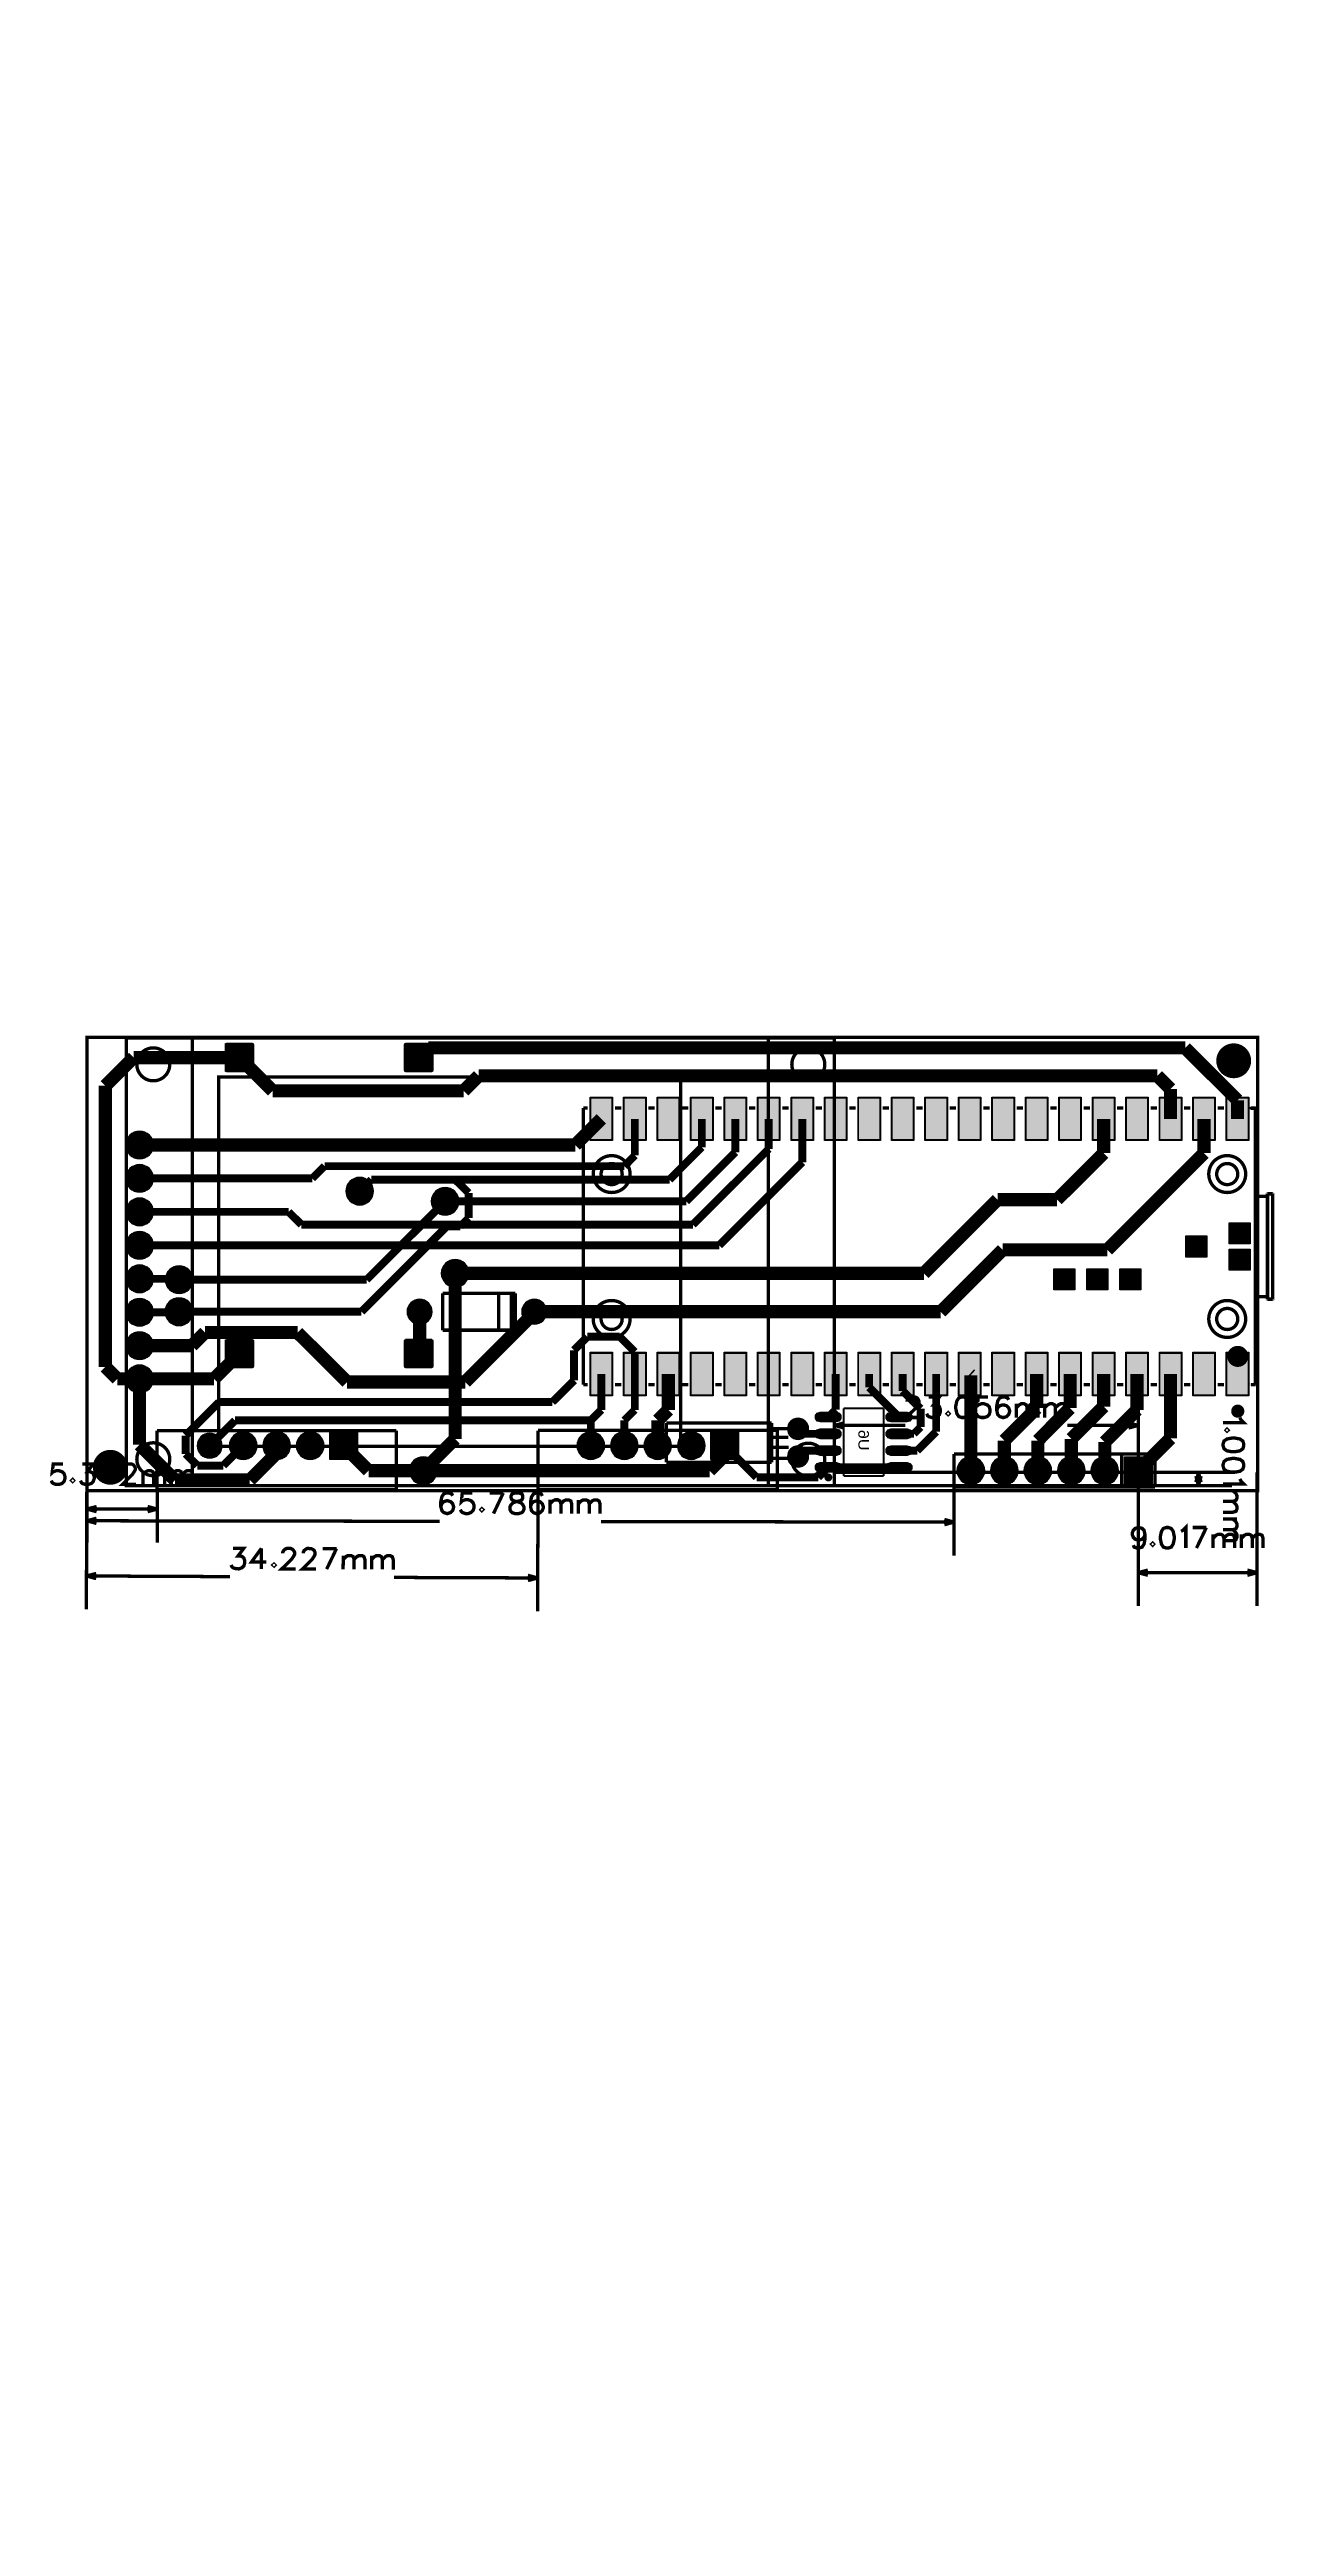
# Model space of a CAD drawing. Header units: millimetres. Extents: x -3 to 90, y -113 to 75.
import ezdxf
from ezdxf.enums import TextEntityAlignment as Align

# ---------------------------------------------------------------- set-up
doc = ezdxf.new("R2010")
doc.units = ezdxf.units.MM
doc.header["$MEASUREMENT"] = 0
for name, color, linetype, true_color in [('Board-Outline-Layer', 7, 'Continuous', 0xff00ff), ('Bottom-Layer', 7, 'Continuous', 0x0000ff), ('Bottom-Paste-Mask-Layer', 7, 'Continuous', 0x800000), ('Bottom-Silkscreen-Layer', 7, 'Continuous', 0x66cc33), ('Bottom-Solder-Mask-Layer', 7, 'Continuous', 0xaa00ff), ('Document-Layer', 7, 'Continuous', 0xffffff), ('Hole-Layer', 7, 'Continuous', 0x222222), ('Multi-Layer', 7, 'Continuous', 0xc0c0c0), ('Top-Layer', 7, 'Continuous', 0xff0000), ('Top-Paste-Mask-Layer', 7, 'Continuous', 0x808080), ('Top-Silkscreen-Layer', 7, 'Continuous', 0xffcc00), ('Top-Solder-Mask-Layer', 7, 'Continuous', 0x800080)]:
    doc.layers.add(name, color=color, linetype=linetype, true_color=true_color)
doc.styles.get("Standard").update_dxf_attribs({"font": 'arial.ttf'})

msp = doc.modelspace()

# ---------------------------------------------------------------- texts
at = {"layer": 'Bottom-Silkscreen-Layer', "text_generation_flag": 2, "width": 1.1}
msp.add_text('U6', height=0.8, rotation=2430, dxfattribs=at).set_placement((58.29, -31.37), align=Align.BOTTOM_LEFT)

# ---------------------------------------------------------------- hatches: boundary and pattern name
at = {"layer": 'Bottom-Layer'}
for points in [[(10.57, -0.54), (12.57, -0.54), (12.57, -2.54), (10.57, -2.54)], [(24.17, -0.54), (26.17, -0.54), (26.17, -2.54), (24.17, -2.54)], [(39.83, -4.59), (39.83, -7.79), (38.23, -7.79), (38.23, -4.59)], [(42.37, -4.59), (42.37, -7.79), (40.77, -7.79), (40.77, -4.59)], [(44.91, -4.59), (44.91, -7.79), (43.31, -7.79), (43.31, -4.59)], [(47.45, -4.59), (47.45, -7.79), (45.85, -7.79), (45.85, -4.59)], [(49.99, -4.59), (49.99, -7.79), (48.39, -7.79), (48.39, -4.59)], [(52.53, -4.59), (52.53, -7.79), (50.93, -7.79), (50.93, -4.59)], [(55.07, -4.59), (55.07, -7.79), (53.47, -7.79), (53.47, -4.59)], [(57.61, -4.59), (57.61, -7.79), (56.01, -7.79), (56.01, -4.59)], [(60.15, -4.59), (60.15, -7.79), (58.55, -7.79), (58.55, -4.59)], [(62.69, -4.59), (62.69, -7.79), (61.09, -7.79), (61.09, -4.59)], [(65.23, -4.59), (65.23, -7.79), (63.63, -7.79), (63.63, -4.59)], [(67.77, -4.59), (67.77, -7.79), (66.17, -7.79), (66.17, -4.59)], [(70.31, -4.59), (70.31, -7.79), (68.71, -7.79), (68.71, -4.59)], [(72.85, -4.59), (72.85, -7.79), (71.25, -7.79), (71.25, -4.59)], [(75.39, -4.59), (75.39, -7.79), (73.79, -7.79), (73.79, -4.59)], [(77.93, -4.59), (77.93, -7.79), (76.33, -7.79), (76.33, -4.59)], [(80.47, -4.59), (80.47, -7.79), (78.87, -7.79), (78.87, -4.59)], [(83.01, -4.59), (83.01, -7.79), (81.41, -7.79), (81.41, -4.59)], [(85.55, -4.59), (85.55, -7.79), (83.95, -7.79), (83.95, -4.59)], [(88.09, -4.59), (88.09, -7.79), (86.49, -7.79), (86.49, -4.59)], [(3, -8.17, 1), (5, -8.17, 1)], [(3, -10.71, 1), (5, -10.71, 1)], [(19.7, -11.68, 1), (21.7, -11.68, 1)], [(3, -13.25, 1), (5, -13.25, 1)], [(26.18, -12.45, 1), (28.18, -12.45, 1)], [(3, -15.79, 1), (5, -15.79, 1)], [(88.21, -14.12), (88.21, -15.62), (86.71, -15.62), (86.71, -14.12)], [(26.94, -17.91, 1), (28.94, -17.91, 1)], [(84.91, -15.12), (84.91, -16.62), (83.41, -16.62), (83.41, -15.12)], [(88.21, -16.12), (88.21, -17.62), (86.71, -17.62), (86.71, -16.12)], [(3, -18.33, 1), (5, -18.33, 1)], [(6, -18.4, 1), (8, -18.4, 1)], [(74.91, -17.62), (74.91, -19.12), (73.41, -19.12), (73.41, -17.62)], [(77.41, -17.62), (77.41, -19.12), (75.91, -19.12), (75.91, -17.62)], [(79.91, -17.62), (79.91, -19.12), (78.41, -19.12), (78.41, -17.62)], [(3, -20.87, 1), (5, -20.87, 1)], [(5.99, -20.83, 1), (7.99, -20.83, 1)], [(24.34, -20.83, 1), (26.14, -20.83, 1)], [(33.04, -20.83, 1), (34.84, -20.83, 1)], [(3, -23.41, 1), (5, -23.41, 1)], [(10.57, -23.01), (12.57, -23.01), (12.57, -25.01), (10.57, -25.01)], [(24.17, -23.01), (26.17, -23.01), (26.17, -25.01), (24.17, -25.01)], [(39.83, -23.97), (39.83, -27.17), (38.23, -27.17), (38.23, -23.97)], [(42.37, -23.97), (42.37, -27.17), (40.77, -27.17), (40.77, -23.97)], [(44.91, -23.97), (44.91, -27.17), (43.31, -27.17), (43.31, -23.97)], [(47.45, -23.97), (47.45, -27.17), (45.85, -27.17), (45.85, -23.97)], [(49.99, -23.97), (49.99, -27.17), (48.39, -27.17), (48.39, -23.97)], [(52.53, -23.97), (52.53, -27.17), (50.93, -27.17), (50.93, -23.97)], [(55.07, -23.97), (55.07, -27.17), (53.47, -27.17), (53.47, -23.97)], [(57.61, -23.97), (57.61, -27.17), (56.01, -27.17), (56.01, -23.97)], [(60.15, -23.97), (60.15, -27.17), (58.55, -27.17), (58.55, -23.97)], [(62.69, -23.97), (62.69, -27.17), (61.09, -27.17), (61.09, -23.97)], [(65.23, -23.97), (65.23, -27.17), (63.63, -27.17), (63.63, -23.97)], [(67.77, -23.97), (67.77, -27.17), (66.17, -27.17), (66.17, -23.97)], [(70.31, -23.97), (70.31, -27.17), (68.71, -27.17), (68.71, -23.97)], [(72.85, -23.97), (72.85, -27.17), (71.25, -27.17), (71.25, -23.97)], [(75.39, -23.97), (75.39, -27.17), (73.79, -27.17), (73.79, -23.97)], [(77.93, -23.97), (77.93, -27.17), (76.33, -27.17), (76.33, -23.97)], [(80.47, -23.97), (80.47, -27.17), (78.87, -27.17), (78.87, -23.97)], [(83.01, -23.97), (83.01, -27.17), (81.41, -27.17), (81.41, -23.97)], [(85.55, -23.97), (85.55, -27.17), (83.95, -27.17), (83.95, -23.97)], [(88.09, -23.97), (88.09, -27.17), (86.49, -27.17), (86.49, -23.97)], [(2.99, -25.93, 1), (4.99, -25.93, 1)], [(10.86, -31, 1), (12.86, -31, 1)], [(13.4, -31, 1), (15.4, -31, 1)], [(15.94, -31, 1), (17.94, -31, 1)], [(20.48, -30), (20.48, -32), (18.48, -32), (18.48, -30)], [(37.23, -30.99, 1), (39.23, -30.99, 1)], [(39.77, -30.99, 1), (41.77, -30.99, 1)], [(42.31, -30.99, 1), (44.31, -30.99, 1)], [(44.85, -30.99, 1), (46.85, -30.99, 1)], [(49.39, -29.99), (49.39, -31.99), (47.39, -31.99), (47.39, -29.99)], [(53.2, -29.72, 1), (54.7, -29.72, 1)], [(56.86, -28.51), (57.09, -28.61), (57.18, -28.83), (57.09, -29.05), (56.86, -29.14), (55.63, -29.14), (55.41, -29.05), (55.31, -28.83), (55.41, -28.61), (55.63, -28.51)], [(56.86, -29.78), (57.09, -29.88), (57.18, -30.1), (57.09, -30.32), (56.86, -30.41), (55.63, -30.41), (55.41, -30.32), (55.31, -30.1), (55.41, -29.88), (55.63, -29.78)], [(62.23, -28.51), (62.45, -28.61), (62.54, -28.83), (62.45, -29.05), (62.23, -29.14), (60.99, -29.14), (60.77, -29.05), (60.68, -28.83), (60.77, -28.61), (60.99, -28.51)], [(62.23, -29.78), (62.45, -29.88), (62.54, -30.1), (62.45, -30.32), (62.23, -30.41), (60.99, -30.41), (60.77, -30.32), (60.68, -30.1), (60.77, -29.88), (60.99, -29.78)], [(8.42, -31, 1), (10.22, -31, 1)], [(24.53, -32.89, 1), (26.53, -32.89, 1)], [(53.2, -31.82, 1), (54.7, -31.82, 1)], [(56.86, -31.05), (57.09, -31.15), (57.18, -31.37), (57.09, -31.59), (56.86, -31.68), (55.63, -31.68), (55.41, -31.59), (55.31, -31.37), (55.41, -31.15), (55.63, -31.05)], [(62.23, -31.05), (62.45, -31.15), (62.54, -31.37), (62.45, -31.59), (62.23, -31.68), (60.99, -31.68), (60.77, -31.59), (60.68, -31.37), (60.77, -31.15), (60.99, -31.05)], [(66.06, -32.89, 1), (68.06, -32.89, 1)], [(68.6, -32.89, 1), (70.6, -32.89, 1)], [(71.14, -32.89, 1), (73.14, -32.89, 1)], [(73.68, -32.89, 1), (75.68, -32.89, 1)], [(76.22, -32.89, 1), (78.22, -32.89, 1)], [(80.76, -31.89), (80.76, -33.89), (78.76, -33.89), (78.76, -31.89)], [(56.86, -32.32), (57.09, -32.42), (57.18, -32.64), (57.09, -32.86), (56.86, -32.95), (55.63, -32.95), (55.41, -32.86), (55.31, -32.64), (55.41, -32.42), (55.63, -32.32)], [(62.23, -32.32), (62.45, -32.42), (62.54, -32.64), (62.45, -32.86), (62.23, -32.95), (60.99, -32.95), (60.77, -32.86), (60.68, -32.64), (60.77, -32.42), (60.99, -32.32)]]:
    msp.add_hatch(color=256, dxfattribs=at).paths.add_polyline_path(points)
at = {"layer": 'Bottom-Paste-Mask-Layer'}
for points in [[(10.57, -0.54), (12.57, -0.54), (12.57, -2.54), (10.57, -2.54)], [(24.17, -0.54), (26.17, -0.54), (26.17, -2.54), (24.17, -2.54)], [(39.83, -4.59), (39.83, -7.79), (38.23, -7.79), (38.23, -4.59)], [(42.37, -4.59), (42.37, -7.79), (40.77, -7.79), (40.77, -4.59)], [(44.91, -4.59), (44.91, -7.79), (43.31, -7.79), (43.31, -4.59)], [(47.45, -4.59), (47.45, -7.79), (45.85, -7.79), (45.85, -4.59)], [(49.99, -4.59), (49.99, -7.79), (48.39, -7.79), (48.39, -4.59)], [(52.53, -4.59), (52.53, -7.79), (50.93, -7.79), (50.93, -4.59)], [(55.07, -4.59), (55.07, -7.79), (53.47, -7.79), (53.47, -4.59)], [(57.61, -4.59), (57.61, -7.79), (56.01, -7.79), (56.01, -4.59)], [(60.15, -4.59), (60.15, -7.79), (58.55, -7.79), (58.55, -4.59)], [(62.69, -4.59), (62.69, -7.79), (61.09, -7.79), (61.09, -4.59)], [(65.23, -4.59), (65.23, -7.79), (63.63, -7.79), (63.63, -4.59)], [(67.77, -4.59), (67.77, -7.79), (66.17, -7.79), (66.17, -4.59)], [(70.31, -4.59), (70.31, -7.79), (68.71, -7.79), (68.71, -4.59)], [(72.85, -4.59), (72.85, -7.79), (71.25, -7.79), (71.25, -4.59)], [(75.39, -4.59), (75.39, -7.79), (73.79, -7.79), (73.79, -4.59)], [(77.93, -4.59), (77.93, -7.79), (76.33, -7.79), (76.33, -4.59)], [(80.47, -4.59), (80.47, -7.79), (78.87, -7.79), (78.87, -4.59)], [(83.01, -4.59), (83.01, -7.79), (81.41, -7.79), (81.41, -4.59)], [(85.55, -4.59), (85.55, -7.79), (83.95, -7.79), (83.95, -4.59)], [(88.09, -4.59), (88.09, -7.79), (86.49, -7.79), (86.49, -4.59)], [(3, -8.17, 1), (5, -8.17, 1)], [(3, -10.71, 1), (5, -10.71, 1)], [(19.7, -11.68, 1), (21.7, -11.68, 1)], [(3, -13.25, 1), (5, -13.25, 1)], [(26.18, -12.45, 1), (28.18, -12.45, 1)], [(3, -15.79, 1), (5, -15.79, 1)], [(88.21, -14.12), (88.21, -15.62), (86.71, -15.62), (86.71, -14.12)], [(26.94, -17.91, 1), (28.94, -17.91, 1)], [(84.91, -15.12), (84.91, -16.62), (83.41, -16.62), (83.41, -15.12)], [(88.21, -16.12), (88.21, -17.62), (86.71, -17.62), (86.71, -16.12)], [(3, -18.33, 1), (5, -18.33, 1)], [(6, -18.4, 1), (8, -18.4, 1)], [(74.91, -17.62), (74.91, -19.12), (73.41, -19.12), (73.41, -17.62)], [(77.41, -17.62), (77.41, -19.12), (75.91, -19.12), (75.91, -17.62)], [(79.91, -17.62), (79.91, -19.12), (78.41, -19.12), (78.41, -17.62)], [(3, -20.87, 1), (5, -20.87, 1)], [(5.99, -20.83, 1), (7.99, -20.83, 1)], [(24.34, -20.83, 1), (26.14, -20.83, 1)], [(33.04, -20.83, 1), (34.84, -20.83, 1)], [(3, -23.41, 1), (5, -23.41, 1)], [(10.57, -23.01), (12.57, -23.01), (12.57, -25.01), (10.57, -25.01)], [(24.17, -23.01), (26.17, -23.01), (26.17, -25.01), (24.17, -25.01)], [(39.83, -23.97), (39.83, -27.17), (38.23, -27.17), (38.23, -23.97)], [(42.37, -23.97), (42.37, -27.17), (40.77, -27.17), (40.77, -23.97)], [(44.91, -23.97), (44.91, -27.17), (43.31, -27.17), (43.31, -23.97)], [(47.45, -23.97), (47.45, -27.17), (45.85, -27.17), (45.85, -23.97)], [(49.99, -23.97), (49.99, -27.17), (48.39, -27.17), (48.39, -23.97)], [(52.53, -23.97), (52.53, -27.17), (50.93, -27.17), (50.93, -23.97)], [(55.07, -23.97), (55.07, -27.17), (53.47, -27.17), (53.47, -23.97)], [(57.61, -23.97), (57.61, -27.17), (56.01, -27.17), (56.01, -23.97)], [(60.15, -23.97), (60.15, -27.17), (58.55, -27.17), (58.55, -23.97)], [(62.69, -23.97), (62.69, -27.17), (61.09, -27.17), (61.09, -23.97)], [(65.23, -23.97), (65.23, -27.17), (63.63, -27.17), (63.63, -23.97)], [(67.77, -23.97), (67.77, -27.17), (66.17, -27.17), (66.17, -23.97)], [(70.31, -23.97), (70.31, -27.17), (68.71, -27.17), (68.71, -23.97)], [(72.85, -23.97), (72.85, -27.17), (71.25, -27.17), (71.25, -23.97)], [(75.39, -23.97), (75.39, -27.17), (73.79, -27.17), (73.79, -23.97)], [(77.93, -23.97), (77.93, -27.17), (76.33, -27.17), (76.33, -23.97)], [(80.47, -23.97), (80.47, -27.17), (78.87, -27.17), (78.87, -23.97)], [(83.01, -23.97), (83.01, -27.17), (81.41, -27.17), (81.41, -23.97)], [(85.55, -23.97), (85.55, -27.17), (83.95, -27.17), (83.95, -23.97)], [(88.09, -23.97), (88.09, -27.17), (86.49, -27.17), (86.49, -23.97)], [(2.99, -25.93, 1), (4.99, -25.93, 1)], [(10.86, -31, 1), (12.86, -31, 1)], [(13.4, -31, 1), (15.4, -31, 1)], [(15.94, -31, 1), (17.94, -31, 1)], [(20.48, -30), (20.48, -32), (18.48, -32), (18.48, -30)], [(37.23, -30.99, 1), (39.23, -30.99, 1)], [(39.77, -30.99, 1), (41.77, -30.99, 1)], [(42.31, -30.99, 1), (44.31, -30.99, 1)], [(44.85, -30.99, 1), (46.85, -30.99, 1)], [(49.39, -29.99), (49.39, -31.99), (47.39, -31.99), (47.39, -29.99)], [(53.2, -29.72, 1), (54.7, -29.72, 1)], [(56.86, -28.51), (57.09, -28.61), (57.18, -28.83), (57.09, -29.05), (56.86, -29.14), (55.63, -29.14), (55.41, -29.05), (55.31, -28.83), (55.41, -28.61), (55.63, -28.51)], [(56.86, -29.78), (57.09, -29.88), (57.18, -30.1), (57.09, -30.32), (56.86, -30.41), (55.63, -30.41), (55.41, -30.32), (55.31, -30.1), (55.41, -29.88), (55.63, -29.78)], [(62.23, -28.51), (62.45, -28.61), (62.54, -28.83), (62.45, -29.05), (62.23, -29.14), (60.99, -29.14), (60.77, -29.05), (60.68, -28.83), (60.77, -28.61), (60.99, -28.51)], [(62.23, -29.78), (62.45, -29.88), (62.54, -30.1), (62.45, -30.32), (62.23, -30.41), (60.99, -30.41), (60.77, -30.32), (60.68, -30.1), (60.77, -29.88), (60.99, -29.78)], [(8.42, -31, 1), (10.22, -31, 1)], [(24.53, -32.89, 1), (26.53, -32.89, 1)], [(53.2, -31.82, 1), (54.7, -31.82, 1)], [(56.86, -31.05), (57.09, -31.15), (57.18, -31.37), (57.09, -31.59), (56.86, -31.68), (55.63, -31.68), (55.41, -31.59), (55.31, -31.37), (55.41, -31.15), (55.63, -31.05)], [(62.23, -31.05), (62.45, -31.15), (62.54, -31.37), (62.45, -31.59), (62.23, -31.68), (60.99, -31.68), (60.77, -31.59), (60.68, -31.37), (60.77, -31.15), (60.99, -31.05)], [(66.06, -32.89, 1), (68.06, -32.89, 1)], [(68.6, -32.89, 1), (70.6, -32.89, 1)], [(71.14, -32.89, 1), (73.14, -32.89, 1)], [(73.68, -32.89, 1), (75.68, -32.89, 1)], [(76.22, -32.89, 1), (78.22, -32.89, 1)], [(80.76, -31.89), (80.76, -33.89), (78.76, -33.89), (78.76, -31.89)], [(56.86, -32.32), (57.09, -32.42), (57.18, -32.64), (57.09, -32.86), (56.86, -32.95), (55.63, -32.95), (55.41, -32.86), (55.31, -32.64), (55.41, -32.42), (55.63, -32.32)], [(62.23, -32.32), (62.45, -32.42), (62.54, -32.64), (62.45, -32.86), (62.23, -32.95), (60.99, -32.95), (60.77, -32.86), (60.68, -32.64), (60.77, -32.42), (60.99, -32.32)]]:
    msp.add_hatch(color=256, dxfattribs=at).paths.add_polyline_path(points)
at = {"layer": 'Bottom-Solder-Mask-Layer'}
for points in [[(10.52, -0.48), (12.62, -0.48), (12.62, -2.59), (10.52, -2.59)], [(24.12, -0.48), (26.22, -0.48), (26.22, -2.59), (24.12, -2.59)], [(39.88, -4.53), (39.88, -7.84), (38.18, -7.84), (38.18, -4.53)], [(42.42, -4.53), (42.42, -7.84), (40.72, -7.84), (40.72, -4.53)], [(44.96, -4.53), (44.96, -7.84), (43.26, -7.84), (43.26, -4.53)], [(47.5, -4.53), (47.5, -7.84), (45.8, -7.84), (45.8, -4.53)], [(50.04, -4.53), (50.04, -7.84), (48.34, -7.84), (48.34, -4.53)], [(52.58, -4.53), (52.58, -7.84), (50.88, -7.84), (50.88, -4.53)], [(55.12, -4.53), (55.12, -7.84), (53.42, -7.84), (53.42, -4.53)], [(57.66, -4.53), (57.66, -7.84), (55.96, -7.84), (55.96, -4.53)], [(60.2, -4.53), (60.2, -7.84), (58.5, -7.84), (58.5, -4.53)], [(62.74, -4.53), (62.74, -7.84), (61.04, -7.84), (61.04, -4.53)], [(65.28, -4.53), (65.28, -7.84), (63.58, -7.84), (63.58, -4.53)], [(67.82, -4.53), (67.82, -7.84), (66.12, -7.84), (66.12, -4.53)], [(70.36, -4.53), (70.36, -7.84), (68.66, -7.84), (68.66, -4.53)], [(72.9, -4.53), (72.9, -7.84), (71.2, -7.84), (71.2, -4.53)], [(75.44, -4.53), (75.44, -7.84), (73.74, -7.84), (73.74, -4.53)], [(77.98, -4.53), (77.98, -7.84), (76.28, -7.84), (76.28, -4.53)], [(80.52, -4.53), (80.52, -7.84), (78.82, -7.84), (78.82, -4.53)], [(83.06, -4.53), (83.06, -7.84), (81.36, -7.84), (81.36, -4.53)], [(85.6, -4.53), (85.6, -7.84), (83.9, -7.84), (83.9, -4.53)], [(88.14, -4.53), (88.14, -7.84), (86.44, -7.84), (86.44, -4.53)], [(2.95, -8.17, 1), (5.05, -8.17, 1)], [(2.95, -10.71, 1), (5.05, -10.71, 1)], [(19.65, -11.68, 1), (21.75, -11.68, 1)], [(2.95, -13.25, 1), (5.05, -13.25, 1)], [(26.13, -12.45, 1), (28.23, -12.45, 1)], [(2.95, -15.79, 1), (5.05, -15.79, 1)], [(88.26, -14.07), (88.26, -15.68), (86.66, -15.68), (86.66, -14.07)], [(26.89, -17.91, 1), (28.99, -17.91, 1)], [(84.96, -15.07), (84.96, -16.68), (83.36, -16.68), (83.36, -15.07)], [(88.26, -16.07), (88.26, -17.68), (86.66, -17.68), (86.66, -16.07)], [(2.95, -18.33, 1), (5.05, -18.33, 1)], [(5.95, -18.4, 1), (8.05, -18.4, 1)], [(74.96, -17.57), (74.96, -19.18), (73.36, -19.18), (73.36, -17.57)], [(77.46, -17.57), (77.46, -19.18), (75.86, -19.18), (75.86, -17.57)], [(79.96, -17.57), (79.96, -19.18), (78.36, -19.18), (78.36, -17.57)], [(2.95, -20.87, 1), (5.05, -20.87, 1)], [(5.93, -20.83, 1), (8.04, -20.83, 1)], [(24.29, -20.83, 1), (26.19, -20.83, 1)], [(32.99, -20.83, 1), (34.89, -20.83, 1)], [(2.95, -23.41, 1), (5.05, -23.41, 1)], [(10.52, -22.96), (12.62, -22.96), (12.62, -25.07), (10.52, -25.07)], [(24.12, -22.96), (26.22, -22.96), (26.22, -25.07), (24.12, -25.07)], [(39.88, -23.91), (39.88, -27.22), (38.18, -27.22), (38.18, -23.91)], [(42.42, -23.91), (42.42, -27.22), (40.72, -27.22), (40.72, -23.91)], [(44.96, -23.91), (44.96, -27.22), (43.26, -27.22), (43.26, -23.91)], [(47.5, -23.91), (47.5, -27.22), (45.8, -27.22), (45.8, -23.91)], [(50.04, -23.91), (50.04, -27.22), (48.34, -27.22), (48.34, -23.91)], [(52.58, -23.91), (52.58, -27.22), (50.88, -27.22), (50.88, -23.91)], [(55.12, -23.91), (55.12, -27.22), (53.42, -27.22), (53.42, -23.91)], [(57.66, -23.91), (57.66, -27.22), (55.96, -27.22), (55.96, -23.91)], [(60.2, -23.91), (60.2, -27.22), (58.5, -27.22), (58.5, -23.91)], [(62.74, -23.91), (62.74, -27.22), (61.04, -27.22), (61.04, -23.91)], [(65.28, -23.91), (65.28, -27.22), (63.58, -27.22), (63.58, -23.91)], [(67.82, -23.91), (67.82, -27.22), (66.12, -27.22), (66.12, -23.91)], [(70.36, -23.91), (70.36, -27.22), (68.66, -27.22), (68.66, -23.91)], [(72.9, -23.91), (72.9, -27.22), (71.2, -27.22), (71.2, -23.91)], [(75.44, -23.91), (75.44, -27.22), (73.74, -27.22), (73.74, -23.91)], [(77.98, -23.91), (77.98, -27.22), (76.28, -27.22), (76.28, -23.91)], [(80.52, -23.91), (80.52, -27.22), (78.82, -27.22), (78.82, -23.91)], [(83.06, -23.91), (83.06, -27.22), (81.36, -27.22), (81.36, -23.91)], [(85.6, -23.91), (85.6, -27.22), (83.9, -27.22), (83.9, -23.91)], [(88.14, -23.91), (88.14, -27.22), (86.44, -27.22), (86.44, -23.91)], [(2.94, -25.93, 1), (5.05, -25.93, 1)], [(8.37, -31, 1), (10.27, -31, 1)], [(10.81, -31, 1), (12.91, -31, 1)], [(13.35, -31, 1), (15.45, -31, 1)], [(15.89, -31, 1), (17.99, -31, 1)], [(20.53, -29.95), (20.53, -32.05), (18.43, -32.05), (18.43, -29.95)], [(37.18, -30.99, 1), (39.28, -30.99, 1)], [(39.72, -30.99, 1), (41.82, -30.99, 1)], [(42.26, -30.99, 1), (44.36, -30.99, 1)], [(44.8, -30.99, 1), (46.9, -30.99, 1)], [(49.44, -29.94), (49.44, -32.04), (47.34, -32.04), (47.34, -29.94)], [(53.15, -29.72, 1), (54.75, -29.72, 1)], [(56.86, -28.46), (57.08, -28.53), (57.21, -28.72), (57.21, -28.94), (57.08, -29.13), (56.86, -29.2), (55.63, -29.2), (55.41, -29.13), (55.28, -28.94), (55.28, -28.72), (55.41, -28.53), (55.63, -28.46)], [(56.86, -29.73), (57.08, -29.8), (57.21, -29.99), (57.21, -30.21), (57.08, -30.4), (56.86, -30.47), (55.63, -30.47), (55.41, -30.4), (55.28, -30.21), (55.28, -29.99), (55.41, -29.8), (55.63, -29.73)], [(62.23, -28.46), (62.44, -28.53), (62.58, -28.72), (62.58, -28.94), (62.44, -29.13), (62.23, -29.2), (60.99, -29.2), (60.78, -29.13), (60.64, -28.94), (60.64, -28.72), (60.78, -28.53), (60.99, -28.46)], [(62.23, -29.73), (62.44, -29.8), (62.58, -29.99), (62.58, -30.21), (62.44, -30.4), (62.23, -30.47), (60.99, -30.47), (60.78, -30.4), (60.64, -30.21), (60.64, -29.99), (60.78, -29.8), (60.99, -29.73)], [(24.48, -32.89, 1), (26.58, -32.89, 1)], [(53.15, -31.82, 1), (54.75, -31.82, 1)], [(56.86, -31), (57.08, -31.07), (57.21, -31.26), (57.21, -31.48), (57.08, -31.67), (56.86, -31.74), (55.63, -31.74), (55.41, -31.67), (55.28, -31.48), (55.28, -31.26), (55.41, -31.07), (55.63, -31)], [(62.23, -31), (62.44, -31.07), (62.58, -31.26), (62.58, -31.48), (62.44, -31.67), (62.23, -31.74), (60.99, -31.74), (60.78, -31.67), (60.64, -31.48), (60.64, -31.26), (60.78, -31.07), (60.99, -31)], [(66.01, -32.89, 1), (68.11, -32.89, 1)], [(68.55, -32.89, 1), (70.65, -32.89, 1)], [(71.09, -32.89, 1), (73.19, -32.89, 1)], [(73.63, -32.89, 1), (75.73, -32.89, 1)], [(76.17, -32.89, 1), (78.27, -32.89, 1)], [(80.81, -31.84), (80.81, -33.94), (78.71, -33.94), (78.71, -31.84)], [(56.86, -32.27), (57.08, -32.34), (57.21, -32.53), (57.21, -32.75), (57.08, -32.94), (56.86, -33.01), (55.63, -33.01), (55.41, -32.94), (55.28, -32.75), (55.28, -32.53), (55.41, -32.34), (55.63, -32.27)], [(62.23, -32.27), (62.44, -32.34), (62.58, -32.53), (62.58, -32.75), (62.44, -32.94), (62.23, -33.01), (60.99, -33.01), (60.78, -32.94), (60.64, -32.75), (60.64, -32.53), (60.78, -32.34), (60.99, -32.27)]]:
    msp.add_hatch(color=256, dxfattribs=at).paths.add_polyline_path(points)
at = {"layer": 'Document-Layer'}
for points in [[(88.32, -5.5), (88.66, -5.5), (88.77, -5.44), (88.77, -5.31), (88.66, -5.25), (88.32, -5.25), (88.21, -5.31), (88.21, -5.44)], [(88.32, -5.5), (88.66, -5.5), (88.77, -5.44), (88.77, -5.31), (88.66, -5.25), (88.32, -5.25), (88.21, -5.31), (88.21, -5.44)], [(88.53, -5.38), (88.53, -26.25), (88.32, -26.25), (88.21, -26.31), (88.21, -26.44), (88.32, -26.5), (88.66, -26.5), (88.75, -26.47), (88.79, -26.38), (88.79, -5.38), (88.72, -5.27), (88.6, -5.27)], [(88.53, -5.38), (88.53, -26.25), (88.32, -26.25), (88.21, -26.31), (88.21, -26.44), (88.32, -26.5), (88.66, -26.5), (88.75, -26.47), (88.79, -26.38), (88.79, -5.38), (88.72, -5.27), (88.6, -5.27)], [(89.56, -11.95), (88.66, -11.95), (88.55, -12.01), (88.55, -12.14), (88.66, -12.2), (89.56, -12.2), (89.67, -12.14), (89.67, -12.01)], [(89.56, -11.95), (88.66, -11.95), (88.55, -12.01), (88.55, -12.14), (88.66, -12.2), (89.56, -12.2), (89.67, -12.14), (89.67, -12.01)], [(89.96, -11.75), (89.56, -11.75), (89.47, -11.79), (89.43, -11.87), (89.43, -19.87), (89.47, -19.96), (89.56, -20), (89.96, -20), (90.07, -19.94), (90.07, -19.81), (89.96, -19.75), (89.69, -19.75), (89.69, -12), (89.96, -12), (90.07, -11.94), (90.07, -11.81)], [(89.96, -11.75), (89.56, -11.75), (89.47, -11.79), (89.43, -11.87), (89.43, -19.87), (89.47, -19.96), (89.56, -20), (89.96, -20), (90.07, -19.94), (90.07, -19.81), (89.96, -19.75), (89.69, -19.75), (89.69, -12), (89.96, -12), (90.07, -11.94), (90.07, -11.81)], [(89.83, -11.87), (89.83, -19.87), (89.9, -19.98), (90.02, -19.98), (90.09, -19.87), (90.09, -11.87), (90.02, -11.76), (89.9, -11.76)], [(89.83, -11.87), (89.83, -19.87), (89.9, -19.98), (90.02, -19.98), (90.09, -19.87), (90.09, -11.87), (90.02, -11.76), (89.9, -11.76)], [(25.49, -20.13), (25.49, -21.91), (24.98, -21.91), (24.98, -20.13)], [(25.49, -20.13), (25.49, -21.91), (24.98, -21.91), (24.98, -20.13)], [(34.79, -21.18), (33.01, -21.18), (33.01, -20.67), (34.79, -20.67)], [(34.79, -21.18), (33.01, -21.18), (33.01, -20.67), (34.79, -20.67)], [(88.66, -19.84), (88.7, -19.83), (88.74, -19.81), (89.56, -19.81), (89.65, -19.77), (89.69, -19.68), (89.65, -19.59), (89.56, -19.56), (88.69, -19.56), (88.64, -19.57), (88.6, -19.59), (88.57, -19.62), (88.54, -19.66), (88.53, -19.71), (88.57, -19.8)], [(88.66, -19.84), (88.7, -19.83), (88.74, -19.81), (89.56, -19.81), (89.65, -19.77), (89.69, -19.68), (89.65, -19.59), (89.56, -19.56), (88.69, -19.56), (88.64, -19.57), (88.6, -19.59), (88.57, -19.62), (88.54, -19.66), (88.53, -19.71), (88.57, -19.8)], [(26.12, -21.29), (24.34, -21.29), (24.34, -20.79), (26.12, -20.79)], [(26.12, -21.29), (24.34, -21.29), (24.34, -20.79), (26.12, -20.79)]]:
    msp.add_hatch(color=256, dxfattribs=at).paths.add_polyline_path(points)
at = {"layer": 'Hole-Layer'}
for points in [[(11.07, -1.54, 1), (12.07, -1.54, 1)], [(24.67, -1.54, 1), (25.67, -1.54, 1)], [(3.5, -8.17, 1), (4.5, -8.17, 1)], [(3.5, -10.71, 1), (4.5, -10.71, 1)], [(20.2, -11.68, 1), (21.2, -11.68, 1)], [(3.5, -13.25, 1), (4.5, -13.25, 1)], [(26.68, -12.45, 1), (27.68, -12.45, 1)], [(3.5, -15.79, 1), (4.5, -15.79, 1)], [(3.5, -18.33, 1), (4.5, -18.33, 1)], [(6.5, -18.4, 1), (7.5, -18.4, 1)], [(27.44, -17.91, 1), (28.44, -17.91, 1)], [(3.5, -20.87, 1), (4.5, -20.87, 1)], [(6.49, -20.83, 1), (7.49, -20.83, 1)], [(24.74, -20.83, 1), (25.74, -20.83, 1)], [(33.44, -20.83, 1), (34.44, -20.83, 1)], [(3.5, -23.41, 1), (4.5, -23.41, 1)], [(11.07, -24.01, 1), (12.07, -24.01, 1)], [(24.67, -24.01, 1), (25.67, -24.01, 1)], [(3.49, -25.93, 1), (4.49, -25.93, 1)], [(53.55, -29.72, 1), (54.35, -29.72, 1)], [(8.82, -31, 1), (9.82, -31, 1)], [(11.36, -31, 1), (12.36, -31, 1)], [(13.9, -31, 1), (14.9, -31, 1)], [(16.44, -31, 1), (17.44, -31, 1)], [(18.98, -31, 1), (19.98, -31, 1)], [(37.73, -30.99, 1), (38.73, -30.99, 1)], [(40.27, -30.99, 1), (41.27, -30.99, 1)], [(42.81, -30.99, 1), (43.81, -30.99, 1)], [(45.35, -30.99, 1), (46.35, -30.99, 1)], [(47.89, -30.99, 1), (48.89, -30.99, 1)], [(53.55, -31.82, 1), (54.35, -31.82, 1)], [(25.03, -32.89, 1), (26.03, -32.89, 1)], [(66.56, -32.89, 1), (67.56, -32.89, 1)], [(69.1, -32.89, 1), (70.1, -32.89, 1)], [(71.64, -32.89, 1), (72.64, -32.89, 1)], [(74.18, -32.89, 1), (75.18, -32.89, 1)], [(76.72, -32.89, 1), (77.72, -32.89, 1)], [(79.26, -32.89, 1), (80.26, -32.89, 1)]]:
    msp.add_hatch(color=256, dxfattribs=at).paths.add_polyline_path(points)
at = {"layer": 'Multi-Layer'}
for points in [[(10.57, -0.54), (12.57, -0.54), (12.57, -2.54), (10.57, -2.54)], [(10.57, -0.54), (12.57, -0.54), (12.57, -2.54), (10.57, -2.54)], [(10.57, -0.54), (12.57, -0.54), (12.57, -2.54), (10.57, -2.54)], [(24.17, -0.54), (26.17, -0.54), (26.17, -2.54), (24.17, -2.54)], [(24.17, -0.54), (26.17, -0.54), (26.17, -2.54), (24.17, -2.54)], [(24.17, -0.54), (26.17, -0.54), (26.17, -2.54), (24.17, -2.54)], [(86, -1.78, 1), (88, -1.78, 1)], [(3, -8.17, 1), (5, -8.17, 1)], [(3, -8.17, 1), (5, -8.17, 1)], [(3, -8.17, 1), (5, -8.17, 1)], [(3, -10.71, 1), (5, -10.71, 1)], [(3, -10.71, 1), (5, -10.71, 1)], [(3, -10.71, 1), (5, -10.71, 1)], [(19.7, -11.68, 1), (21.7, -11.68, 1)], [(19.7, -11.68, 1), (21.7, -11.68, 1)], [(19.7, -11.68, 1), (21.7, -11.68, 1)], [(3, -13.25, 1), (5, -13.25, 1)], [(3, -13.25, 1), (5, -13.25, 1)], [(3, -13.25, 1), (5, -13.25, 1)], [(26.18, -12.45, 1), (28.18, -12.45, 1)], [(26.18, -12.45, 1), (28.18, -12.45, 1)], [(26.18, -12.45, 1), (28.18, -12.45, 1)], [(3, -15.79, 1), (5, -15.79, 1)], [(3, -15.79, 1), (5, -15.79, 1)], [(3, -15.79, 1), (5, -15.79, 1)], [(26.94, -17.91, 1), (28.94, -17.91, 1)], [(26.94, -17.91, 1), (28.94, -17.91, 1)], [(26.94, -17.91, 1), (28.94, -17.91, 1)], [(3, -18.33, 1), (5, -18.33, 1)], [(3, -18.33, 1), (5, -18.33, 1)], [(3, -18.33, 1), (5, -18.33, 1)], [(6, -18.4, 1), (8, -18.4, 1)], [(6, -18.4, 1), (8, -18.4, 1)], [(6, -18.4, 1), (8, -18.4, 1)], [(3, -20.87, 1), (5, -20.87, 1)], [(3, -20.87, 1), (5, -20.87, 1)], [(3, -20.87, 1), (5, -20.87, 1)], [(5.99, -20.83, 1), (7.99, -20.83, 1)], [(5.99, -20.83, 1), (7.99, -20.83, 1)], [(5.99, -20.83, 1), (7.99, -20.83, 1)], [(24.34, -20.83, 1), (26.14, -20.83, 1)], [(24.34, -20.83, 1), (26.14, -20.83, 1)], [(24.34, -20.83, 1), (26.14, -20.83, 1)], [(33.04, -20.83, 1), (34.84, -20.83, 1)], [(33.04, -20.83, 1), (34.84, -20.83, 1)], [(33.04, -20.83, 1), (34.84, -20.83, 1)], [(3, -23.41, 1), (5, -23.41, 1)], [(3, -23.41, 1), (5, -23.41, 1)], [(3, -23.41, 1), (5, -23.41, 1)], [(10.57, -23.01), (12.57, -23.01), (12.57, -25.01), (10.57, -25.01)], [(10.57, -23.01), (12.57, -23.01), (12.57, -25.01), (10.57, -25.01)], [(10.57, -23.01), (12.57, -23.01), (12.57, -25.01), (10.57, -25.01)], [(24.17, -23.01), (26.17, -23.01), (26.17, -25.01), (24.17, -25.01)], [(24.17, -23.01), (26.17, -23.01), (26.17, -25.01), (24.17, -25.01)], [(24.17, -23.01), (26.17, -23.01), (26.17, -25.01), (24.17, -25.01)], [(2.99, -25.93, 1), (4.99, -25.93, 1)], [(2.99, -25.93, 1), (4.99, -25.93, 1)], [(2.99, -25.93, 1), (4.99, -25.93, 1)], [(10.86, -31, 1), (12.86, -31, 1)], [(10.86, -31, 1), (12.86, -31, 1)], [(10.86, -31, 1), (12.86, -31, 1)], [(13.4, -31, 1), (15.4, -31, 1)], [(13.4, -31, 1), (15.4, -31, 1)], [(13.4, -31, 1), (15.4, -31, 1)], [(15.94, -31, 1), (17.94, -31, 1)], [(15.94, -31, 1), (17.94, -31, 1)], [(15.94, -31, 1), (17.94, -31, 1)], [(20.48, -30), (20.48, -32), (18.48, -32), (18.48, -30)], [(20.48, -30), (20.48, -32), (18.48, -32), (18.48, -30)], [(20.48, -30), (20.48, -32), (18.48, -32), (18.48, -30)], [(37.23, -30.99, 1), (39.23, -30.99, 1)], [(37.23, -30.99, 1), (39.23, -30.99, 1)], [(37.23, -30.99, 1), (39.23, -30.99, 1)], [(39.77, -30.99, 1), (41.77, -30.99, 1)], [(39.77, -30.99, 1), (41.77, -30.99, 1)], [(39.77, -30.99, 1), (41.77, -30.99, 1)], [(42.31, -30.99, 1), (44.31, -30.99, 1)], [(42.31, -30.99, 1), (44.31, -30.99, 1)], [(42.31, -30.99, 1), (44.31, -30.99, 1)], [(44.85, -30.99, 1), (46.85, -30.99, 1)], [(44.85, -30.99, 1), (46.85, -30.99, 1)], [(44.85, -30.99, 1), (46.85, -30.99, 1)], [(49.39, -29.99), (49.39, -31.99), (47.39, -31.99), (47.39, -29.99)], [(49.39, -29.99), (49.39, -31.99), (47.39, -31.99), (47.39, -29.99)], [(49.39, -29.99), (49.39, -31.99), (47.39, -31.99), (47.39, -29.99)], [(53.2, -29.72, 1), (54.7, -29.72, 1)], [(53.2, -29.72, 1), (54.7, -29.72, 1)], [(53.2, -29.72, 1), (54.7, -29.72, 1)], [(0.78, -32.64, 1), (2.78, -32.64, 1)], [(8.42, -31, 1), (10.22, -31, 1)], [(8.42, -31, 1), (10.22, -31, 1)], [(8.42, -31, 1), (10.22, -31, 1)], [(24.53, -32.89, 1), (26.53, -32.89, 1)], [(24.53, -32.89, 1), (26.53, -32.89, 1)], [(24.53, -32.89, 1), (26.53, -32.89, 1)], [(53.2, -31.82, 1), (54.7, -31.82, 1)], [(53.2, -31.82, 1), (54.7, -31.82, 1)], [(53.2, -31.82, 1), (54.7, -31.82, 1)], [(66.06, -32.89, 1), (68.06, -32.89, 1)], [(66.06, -32.89, 1), (68.06, -32.89, 1)], [(66.06, -32.89, 1), (68.06, -32.89, 1)], [(68.6, -32.89, 1), (70.6, -32.89, 1)], [(68.6, -32.89, 1), (70.6, -32.89, 1)], [(68.6, -32.89, 1), (70.6, -32.89, 1)], [(71.14, -32.89, 1), (73.14, -32.89, 1)], [(71.14, -32.89, 1), (73.14, -32.89, 1)], [(71.14, -32.89, 1), (73.14, -32.89, 1)], [(73.68, -32.89, 1), (75.68, -32.89, 1)], [(73.68, -32.89, 1), (75.68, -32.89, 1)], [(73.68, -32.89, 1), (75.68, -32.89, 1)], [(76.22, -32.89, 1), (78.22, -32.89, 1)], [(76.22, -32.89, 1), (78.22, -32.89, 1)], [(76.22, -32.89, 1), (78.22, -32.89, 1)], [(80.76, -31.89), (80.76, -33.89), (78.76, -33.89), (78.76, -31.89)], [(80.76, -31.89), (80.76, -33.89), (78.76, -33.89), (78.76, -31.89)], [(80.76, -31.89), (80.76, -33.89), (78.76, -33.89), (78.76, -31.89)]]:
    msp.add_hatch(color=256, dxfattribs=at).paths.add_polyline_path(points)
at = {"layer": 'Top-Layer'}
for points in [[(10.57, -0.54), (12.57, -0.54), (12.57, -2.54), (10.57, -2.54)], [(24.17, -0.54), (26.17, -0.54), (26.17, -2.54), (24.17, -2.54)], [(3, -8.17, 1), (5, -8.17, 1)], [(3, -10.71, 1), (5, -10.71, 1)], [(19.7, -11.68, 1), (21.7, -11.68, 1)], [(3, -13.25, 1), (5, -13.25, 1)], [(26.18, -12.45, 1), (28.18, -12.45, 1)], [(3, -15.79, 1), (5, -15.79, 1)], [(26.94, -17.91, 1), (28.94, -17.91, 1)], [(3, -18.33, 1), (5, -18.33, 1)], [(6, -18.4, 1), (8, -18.4, 1)], [(3, -20.87, 1), (5, -20.87, 1)], [(5.99, -20.83, 1), (7.99, -20.83, 1)], [(24.34, -20.83, 1), (26.14, -20.83, 1)], [(33.04, -20.83, 1), (34.84, -20.83, 1)], [(3, -23.41, 1), (5, -23.41, 1)], [(10.57, -23.01), (12.57, -23.01), (12.57, -25.01), (10.57, -25.01)], [(24.17, -23.01), (26.17, -23.01), (26.17, -25.01), (24.17, -25.01)], [(2.99, -25.93, 1), (4.99, -25.93, 1)], [(10.86, -31, 1), (12.86, -31, 1)], [(13.4, -31, 1), (15.4, -31, 1)], [(15.94, -31, 1), (17.94, -31, 1)], [(20.48, -30), (20.48, -32), (18.48, -32), (18.48, -30)], [(37.23, -30.99, 1), (39.23, -30.99, 1)], [(39.77, -30.99, 1), (41.77, -30.99, 1)], [(42.31, -30.99, 1), (44.31, -30.99, 1)], [(44.85, -30.99, 1), (46.85, -30.99, 1)], [(49.39, -29.99), (49.39, -31.99), (47.39, -31.99), (47.39, -29.99)], [(53.2, -29.72, 1), (54.7, -29.72, 1)], [(8.42, -31, 1), (10.22, -31, 1)], [(24.53, -32.89, 1), (26.53, -32.89, 1)], [(53.2, -31.82, 1), (54.7, -31.82, 1)], [(66.06, -32.89, 1), (68.06, -32.89, 1)], [(68.6, -32.89, 1), (70.6, -32.89, 1)], [(71.14, -32.89, 1), (73.14, -32.89, 1)], [(73.68, -32.89, 1), (75.68, -32.89, 1)], [(76.22, -32.89, 1), (78.22, -32.89, 1)], [(80.76, -31.89), (80.76, -33.89), (78.76, -33.89), (78.76, -31.89)]]:
    msp.add_hatch(color=256, dxfattribs=at).paths.add_polyline_path(points)
at = {"layer": 'Top-Paste-Mask-Layer'}
for points in [[(10.57, -0.54), (12.57, -0.54), (12.57, -2.54), (10.57, -2.54)], [(24.17, -0.54), (26.17, -0.54), (26.17, -2.54), (24.17, -2.54)], [(3, -8.17, 1), (5, -8.17, 1)], [(3, -10.71, 1), (5, -10.71, 1)], [(19.7, -11.68, 1), (21.7, -11.68, 1)], [(3, -13.25, 1), (5, -13.25, 1)], [(26.18, -12.45, 1), (28.18, -12.45, 1)], [(3, -15.79, 1), (5, -15.79, 1)], [(26.94, -17.91, 1), (28.94, -17.91, 1)], [(3, -18.33, 1), (5, -18.33, 1)], [(6, -18.4, 1), (8, -18.4, 1)], [(3, -20.87, 1), (5, -20.87, 1)], [(5.99, -20.83, 1), (7.99, -20.83, 1)], [(24.34, -20.83, 1), (26.14, -20.83, 1)], [(33.04, -20.83, 1), (34.84, -20.83, 1)], [(3, -23.41, 1), (5, -23.41, 1)], [(10.57, -23.01), (12.57, -23.01), (12.57, -25.01), (10.57, -25.01)], [(24.17, -23.01), (26.17, -23.01), (26.17, -25.01), (24.17, -25.01)], [(2.99, -25.93, 1), (4.99, -25.93, 1)], [(10.86, -31, 1), (12.86, -31, 1)], [(13.4, -31, 1), (15.4, -31, 1)], [(15.94, -31, 1), (17.94, -31, 1)], [(20.48, -30), (20.48, -32), (18.48, -32), (18.48, -30)], [(37.23, -30.99, 1), (39.23, -30.99, 1)], [(39.77, -30.99, 1), (41.77, -30.99, 1)], [(42.31, -30.99, 1), (44.31, -30.99, 1)], [(44.85, -30.99, 1), (46.85, -30.99, 1)], [(49.39, -29.99), (49.39, -31.99), (47.39, -31.99), (47.39, -29.99)], [(53.2, -29.72, 1), (54.7, -29.72, 1)], [(8.42, -31, 1), (10.22, -31, 1)], [(24.53, -32.89, 1), (26.53, -32.89, 1)], [(53.2, -31.82, 1), (54.7, -31.82, 1)], [(66.06, -32.89, 1), (68.06, -32.89, 1)], [(68.6, -32.89, 1), (70.6, -32.89, 1)], [(71.14, -32.89, 1), (73.14, -32.89, 1)], [(73.68, -32.89, 1), (75.68, -32.89, 1)], [(76.22, -32.89, 1), (78.22, -32.89, 1)], [(80.76, -31.89), (80.76, -33.89), (78.76, -33.89), (78.76, -31.89)]]:
    msp.add_hatch(color=256, dxfattribs=at).paths.add_polyline_path(points)
at = {"layer": 'Top-Solder-Mask-Layer'}
for points in [[(10.52, -0.48), (12.62, -0.48), (12.62, -2.59), (10.52, -2.59)], [(24.12, -0.48), (26.22, -0.48), (26.22, -2.59), (24.12, -2.59)], [(2.95, -8.17, 1), (5.05, -8.17, 1)], [(2.95, -10.71, 1), (5.05, -10.71, 1)], [(19.65, -11.68, 1), (21.75, -11.68, 1)], [(2.95, -13.25, 1), (5.05, -13.25, 1)], [(26.13, -12.45, 1), (28.23, -12.45, 1)], [(2.95, -15.79, 1), (5.05, -15.79, 1)], [(26.89, -17.91, 1), (28.99, -17.91, 1)], [(2.95, -18.33, 1), (5.05, -18.33, 1)], [(5.95, -18.4, 1), (8.05, -18.4, 1)], [(2.95, -20.87, 1), (5.05, -20.87, 1)], [(5.93, -20.83, 1), (8.04, -20.83, 1)], [(24.29, -20.83, 1), (26.19, -20.83, 1)], [(32.99, -20.83, 1), (34.89, -20.83, 1)], [(2.95, -23.41, 1), (5.05, -23.41, 1)], [(10.52, -22.96), (12.62, -22.96), (12.62, -25.07), (10.52, -25.07)], [(24.12, -22.96), (26.22, -22.96), (26.22, -25.07), (24.12, -25.07)], [(2.94, -25.93, 1), (5.05, -25.93, 1)], [(8.37, -31, 1), (10.27, -31, 1)], [(10.81, -31, 1), (12.91, -31, 1)], [(13.35, -31, 1), (15.45, -31, 1)], [(15.89, -31, 1), (17.99, -31, 1)], [(20.53, -29.95), (20.53, -32.05), (18.43, -32.05), (18.43, -29.95)], [(37.18, -30.99, 1), (39.28, -30.99, 1)], [(39.72, -30.99, 1), (41.82, -30.99, 1)], [(42.26, -30.99, 1), (44.36, -30.99, 1)], [(44.8, -30.99, 1), (46.9, -30.99, 1)], [(49.44, -29.94), (49.44, -32.04), (47.34, -32.04), (47.34, -29.94)], [(53.15, -29.72, 1), (54.75, -29.72, 1)], [(24.48, -32.89, 1), (26.58, -32.89, 1)], [(53.15, -31.82, 1), (54.75, -31.82, 1)], [(66.01, -32.89, 1), (68.11, -32.89, 1)], [(68.55, -32.89, 1), (70.65, -32.89, 1)], [(71.09, -32.89, 1), (73.19, -32.89, 1)], [(73.63, -32.89, 1), (75.73, -32.89, 1)], [(76.17, -32.89, 1), (78.27, -32.89, 1)], [(80.81, -31.84), (80.81, -33.94), (78.71, -33.94), (78.71, -31.84)]]:
    msp.add_hatch(color=256, dxfattribs=at).paths.add_polyline_path(points)

# ---------------------------------------------------------------- linework, layer by layer
at = {"layer": 'Board-Outline-Layer', "const_width": 0.254}
msp.add_lwpolyline([(0, -34.41), (0, 0), (88.82, 0), (88.82, -34.41)], close=True, dxfattribs=at)
at = {"layer": 'Bottom-Layer'}
for points, const_width in [([(1.4, -3.68), (3.55, -1.54)], 1), ([(3.55, -1.54), (11.57, -1.54)], 1), ([(11.57, -1.54), (14.1, -4.06)], 1), ([(25.17, -1.54), (25.9, -0.8)], 1), ([(25.9, -0.8), (83.32, -0.8)], 1), ([(83.32, -0.8), (87.29, -4.77)], 1), ([(1.4, -25.02), (1.4, -3.68)], 1), ([(14.1, -4.06), (28.58, -4.06)], 1), ([(28.58, -4.06), (29.72, -2.92)], 1), ([(29.72, -2.92), (81.21, -2.92)], 1), ([(81.21, -2.92), (82.21, -3.92)], 1), ([(82.21, -3.92), (82.21, -6.19)], 1), ([(87.29, -4.77), (87.29, -6.19)], 1), ([(37.05, -8.17), (39.03, -6.19)], 1), ([(41.57, -8.97), (41.57, -6.19)], 0.6), ([(46.65, -8.34), (46.65, -6.19)], 0.6), ([(49.19, -8.72), (49.19, -6.19)], 0.6), ([(51.73, -8.47), (51.73, -6.19)], 0.6), ([(54.27, -9.48), (54.27, -6.19)], 0.6), ([(77.13, -8.79), (77.13, -6.19)], 1), ([(84.75, -6.19), (84.75, -8.79)], 1), ([(4, -8.17), (37.05, -8.17)], 1), ([(40.77, -9.78), (41.57, -8.97)], 0.6), ([(44.2, -10.8), (46.65, -8.34)], 0.6), ([(45.47, -12.45), (49.19, -8.72)], 0.6), ([(45.97, -14.22), (51.73, -8.47)], 0.6), ([(47.97, -15.79), (54.27, -9.48)], 0.6), ([(73.6, -12.32), (77.13, -8.79)], 1), ([(84.75, -8.79), (77.41, -16.13)], 1), ([(4, -10.71), (17.1, -10.71)], 0.6), ([(17.1, -10.71), (18.03, -9.78)], 0.6), ([(18.03, -9.78), (40.77, -9.78)], 0.6), ([(20.7, -11.68), (21.59, -10.8)], 0.6), ([(21.59, -10.8), (44.2, -10.8)], 0.6), ([(4, -13.25), (15.3, -13.25)], 0.6), ([(15.3, -13.25), (16.28, -14.22)], 0.6), ([(27.18, -12.45), (45.47, -12.45)], 0.6), ([(63.5, -17.91), (69.09, -12.32)], 1), ([(69.09, -12.32), (73.6, -12.32)], 1), ([(16.28, -14.22), (45.97, -14.22)], 0.6), ([(4, -15.79), (47.97, -15.79)], 0.6), ([(69.47, -16.13), (64.77, -20.83)], 1), ([(77.41, -16.13), (69.47, -16.13)], 1), ([(4, -18.33), (6.93, -18.33)], 0.6), ([(6.93, -18.33), (7, -18.4)], 0.6), ([(27.94, -17.91), (63.5, -17.91)], 1), ([(4, -20.87), (6.94, -20.87)], 0.6), ([(6.94, -20.87), (6.99, -20.83)], 0.6), ([(25.24, -20.83), (25.24, -23.94)], 1), ([(34.04, -20.83), (28.7, -26.16)], 1), ([(64.77, -20.83), (34.04, -20.83)], 1), ([(8.96, -22.41), (7.96, -23.41)], 1), ([(15.98, -22.41), (8.96, -22.41)], 1), ([(19.74, -26.16), (15.98, -22.41)], 1), ([(36.96, -23.75), (37.97, -22.73)], 0.6), ([(37.97, -22.73), (40.43, -22.73)], 0.6), ([(40.43, -22.73), (41.57, -23.87)], 0.6), ([(7.96, -23.41), (4, -23.41)], 1), ([(9.65, -25.93), (11.57, -24.01)], 1), ([(25.24, -23.94), (25.17, -24.01)], 1), ([(36.96, -26.04), (36.96, -23.75)], 0.6), ([(41.57, -23.87), (41.57, -25.57)], 0.6), ([(2.31, -25.93), (1.4, -25.02)], 1), ([(3.99, -25.93), (2.31, -25.93)], 1), ([(3.99, -25.93), (9.65, -25.93)], 1), ([(3.99, -25.93), (3.99, -30.92)], 1), ([(28.7, -26.16), (19.74, -26.16)], 1), ([(35.31, -27.69), (36.96, -26.04)], 0.6), ([(39.03, -28.28), (39.03, -25.57)], 0.6), ([(41.57, -28.28), (41.57, -25.57)], 0.6), ([(44.11, -25.57), (44.11, -28.28)], 1), ([(56.81, -25.57), (56.81, -28.26)], 0.6), ([(59.35, -25.57), (59.35, -26.57)], 0.6), ([(59.35, -26.57), (61.61, -28.83)], 0.6), ([(61.89, -25.57), (61.89, -26.84)], 0.6), ([(64.43, -25.57), (64.43, -29.93)], 0.6), ([(67.06, -25.65), (66.97, -25.57)], 1), ([(67.06, -32.89), (67.06, -25.65)], 1), ([(72.05, -25.57), (72.05, -28.15)], 1), ([(74.59, -25.57), (74.59, -28.15)], 1), ([(77.13, -25.57), (77.13, -28.03)], 1), ([(79.67, -28.28), (79.67, -25.57)], 1), ([(82.21, -30.44), (82.21, -25.57)], 1), ([(7.49, -30.23), (10.03, -27.69)], 0.6), ([(10.03, -27.69), (35.31, -27.69)], 0.6), ([(38.23, -29.08), (39.03, -28.28)], 0.6), ([(40.77, -29.08), (41.57, -28.28)], 0.6), ([(44.11, -28.28), (43.31, -29.08)], 1), ([(56.81, -28.26), (56.25, -28.83)], 0.6), ([(61.89, -26.84), (63.25, -28.19)], 0.6), ([(63.25, -28.19), (63.25, -29.59)], 0.6), ([(72.05, -28.15), (69.6, -30.61)], 1), ([(74.59, -28.15), (72.14, -30.61)], 1), ([(77.13, -28.03), (74.68, -30.48)], 1), ([(77.22, -30.73), (79.67, -28.28)], 1), ([(7.49, -31.62), (7.49, -30.23)], 0.6), ([(9.32, -31), (11.24, -29.08)], 0.6), ([(11.24, -29.08), (38.23, -29.08)], 0.6), ([(38.23, -30.99), (38.23, -29.08)], 0.6), ([(40.77, -30.99), (40.77, -29.08)], 0.6), ([(43.31, -29.08), (43.31, -30.99)], 1), ([(53.95, -29.72), (54.33, -30.1)], 0.6), ([(54.33, -30.1), (56.25, -30.1)], 0.6), ([(62.74, -30.1), (61.61, -30.1)], 0.6), ([(63.25, -29.59), (62.74, -30.1)], 0.6), ([(64.43, -29.93), (62.99, -31.37)], 0.6), ([(74.68, -30.48), (74.68, -32.89)], 1), ([(79.76, -32.89), (82.21, -30.44)], 1), ([(3.99, -30.92), (6.69, -33.61)], 1), ([(8.38, -32.51), (7.49, -31.62)], 0.6), ([(11.86, -31), (10.35, -32.51)], 0.6), ([(12.36, -33.61), (14.4, -31.57)], 1), ([(14.4, -31.57), (14.4, -31)], 1), ([(19.48, -31), (21.37, -32.89)], 1), ([(47.24, -32.89), (48.39, -31.75)], 1), ([(48.39, -31.75), (48.39, -30.99)], 1), ([(48.39, -30.99), (50.8, -33.4)], 0.6), ([(53.95, -31.82), (54.4, -31.37)], 0.6), ([(54.4, -31.37), (56.25, -31.37)], 0.6), ([(62.99, -31.37), (61.61, -31.37)], 0.6), ([(69.6, -30.61), (69.6, -32.89)], 1), ([(72.14, -30.61), (72.14, -32.89)], 1), ([(77.22, -32.89), (77.22, -30.73)], 1), ([(6.69, -33.61), (12.36, -33.61)], 1), ([(10.35, -32.51), (8.38, -32.51)], 0.6), ([(21.37, -32.89), (25.53, -32.89)], 1), ([(25.53, -32.89), (47.24, -32.89)], 1), ([(50.8, -33.4), (55.48, -33.4)], 0.6), ([(55.48, -33.4), (56.25, -32.64)], 0.6), ([(56.25, -32.64), (61.61, -32.64)], 0.6)]:
    msp.add_lwpolyline(points, dxfattribs=dict(at, const_width=const_width))
for points in [[(10.57, -0.54), (12.57, -0.54), (12.57, -2.54), (10.57, -2.54)], [(24.17, -0.54), (26.17, -0.54), (26.17, -2.54), (24.17, -2.54)], [(39.83, -4.59), (39.83, -7.79), (38.23, -7.79), (38.23, -4.59)], [(42.37, -4.59), (42.37, -7.79), (40.77, -7.79), (40.77, -4.59)], [(44.91, -4.59), (44.91, -7.79), (43.31, -7.79), (43.31, -4.59)], [(47.45, -4.59), (47.45, -7.79), (45.85, -7.79), (45.85, -4.59)], [(49.99, -4.59), (49.99, -7.79), (48.39, -7.79), (48.39, -4.59)], [(52.53, -4.59), (52.53, -7.79), (50.93, -7.79), (50.93, -4.59)], [(55.07, -4.59), (55.07, -7.79), (53.47, -7.79), (53.47, -4.59)], [(57.61, -4.59), (57.61, -7.79), (56.01, -7.79), (56.01, -4.59)], [(60.15, -4.59), (60.15, -7.79), (58.55, -7.79), (58.55, -4.59)], [(62.69, -4.59), (62.69, -7.79), (61.09, -7.79), (61.09, -4.59)], [(65.23, -4.59), (65.23, -7.79), (63.63, -7.79), (63.63, -4.59)], [(67.77, -4.59), (67.77, -7.79), (66.17, -7.79), (66.17, -4.59)], [(70.31, -4.59), (70.31, -7.79), (68.71, -7.79), (68.71, -4.59)], [(72.85, -4.59), (72.85, -7.79), (71.25, -7.79), (71.25, -4.59)], [(75.39, -4.59), (75.39, -7.79), (73.79, -7.79), (73.79, -4.59)], [(77.93, -4.59), (77.93, -7.79), (76.33, -7.79), (76.33, -4.59)], [(80.47, -4.59), (80.47, -7.79), (78.87, -7.79), (78.87, -4.59)], [(83.01, -4.59), (83.01, -7.79), (81.41, -7.79), (81.41, -4.59)], [(85.55, -4.59), (85.55, -7.79), (83.95, -7.79), (83.95, -4.59)], [(88.09, -4.59), (88.09, -7.79), (86.49, -7.79), (86.49, -4.59)], [(88.21, -14.12), (88.21, -15.62), (86.71, -15.62), (86.71, -14.12)], [(84.91, -15.12), (84.91, -16.62), (83.41, -16.62), (83.41, -15.12)], [(88.21, -16.12), (88.21, -17.62), (86.71, -17.62), (86.71, -16.12)], [(74.91, -17.62), (74.91, -19.12), (73.41, -19.12), (73.41, -17.62)], [(77.41, -17.62), (77.41, -19.12), (75.91, -19.12), (75.91, -17.62)], [(79.91, -17.62), (79.91, -19.12), (78.41, -19.12), (78.41, -17.62)], [(10.57, -23.01), (12.57, -23.01), (12.57, -25.01), (10.57, -25.01)], [(24.17, -23.01), (26.17, -23.01), (26.17, -25.01), (24.17, -25.01)], [(39.83, -23.97), (39.83, -27.17), (38.23, -27.17), (38.23, -23.97)], [(42.37, -23.97), (42.37, -27.17), (40.77, -27.17), (40.77, -23.97)], [(44.91, -23.97), (44.91, -27.17), (43.31, -27.17), (43.31, -23.97)], [(47.45, -23.97), (47.45, -27.17), (45.85, -27.17), (45.85, -23.97)], [(49.99, -23.97), (49.99, -27.17), (48.39, -27.17), (48.39, -23.97)], [(52.53, -23.97), (52.53, -27.17), (50.93, -27.17), (50.93, -23.97)], [(55.07, -23.97), (55.07, -27.17), (53.47, -27.17), (53.47, -23.97)], [(57.61, -23.97), (57.61, -27.17), (56.01, -27.17), (56.01, -23.97)], [(60.15, -23.97), (60.15, -27.17), (58.55, -27.17), (58.55, -23.97)], [(62.69, -23.97), (62.69, -27.17), (61.09, -27.17), (61.09, -23.97)], [(65.23, -23.97), (65.23, -27.17), (63.63, -27.17), (63.63, -23.97)], [(67.77, -23.97), (67.77, -27.17), (66.17, -27.17), (66.17, -23.97)], [(70.31, -23.97), (70.31, -27.17), (68.71, -27.17), (68.71, -23.97)], [(72.85, -23.97), (72.85, -27.17), (71.25, -27.17), (71.25, -23.97)], [(75.39, -23.97), (75.39, -27.17), (73.79, -27.17), (73.79, -23.97)], [(77.93, -23.97), (77.93, -27.17), (76.33, -27.17), (76.33, -23.97)], [(80.47, -23.97), (80.47, -27.17), (78.87, -27.17), (78.87, -23.97)], [(83.01, -23.97), (83.01, -27.17), (81.41, -27.17), (81.41, -23.97)], [(85.55, -23.97), (85.55, -27.17), (83.95, -27.17), (83.95, -23.97)], [(88.09, -23.97), (88.09, -27.17), (86.49, -27.17), (86.49, -23.97)], [(20.48, -30), (20.48, -32), (18.48, -32), (18.48, -30)], [(49.39, -29.99), (49.39, -31.99), (47.39, -31.99), (47.39, -29.99)], [(56.86, -28.51), (57.09, -28.61), (57.18, -28.83), (57.09, -29.05), (56.86, -29.14), (55.63, -29.14), (55.41, -29.05), (55.31, -28.83), (55.41, -28.61), (55.63, -28.51)], [(56.86, -29.78), (57.09, -29.88), (57.18, -30.1), (57.09, -30.32), (56.86, -30.41), (55.63, -30.41), (55.41, -30.32), (55.31, -30.1), (55.41, -29.88), (55.63, -29.78)], [(62.23, -28.51), (62.45, -28.61), (62.54, -28.83), (62.45, -29.05), (62.23, -29.14), (60.99, -29.14), (60.77, -29.05), (60.68, -28.83), (60.77, -28.61), (60.99, -28.51)], [(62.23, -29.78), (62.45, -29.88), (62.54, -30.1), (62.45, -30.32), (62.23, -30.41), (60.99, -30.41), (60.77, -30.32), (60.68, -30.1), (60.77, -29.88), (60.99, -29.78)], [(56.86, -31.05), (57.09, -31.15), (57.18, -31.37), (57.09, -31.59), (56.86, -31.68), (55.63, -31.68), (55.41, -31.59), (55.31, -31.37), (55.41, -31.15), (55.63, -31.05)], [(62.23, -31.05), (62.45, -31.15), (62.54, -31.37), (62.45, -31.59), (62.23, -31.68), (60.99, -31.68), (60.77, -31.59), (60.68, -31.37), (60.77, -31.15), (60.99, -31.05)], [(80.76, -31.89), (80.76, -33.89), (78.76, -33.89), (78.76, -31.89)], [(56.86, -32.32), (57.09, -32.42), (57.18, -32.64), (57.09, -32.86), (56.86, -32.95), (55.63, -32.95), (55.41, -32.86), (55.31, -32.64), (55.41, -32.42), (55.63, -32.32)], [(62.23, -32.32), (62.45, -32.42), (62.54, -32.64), (62.45, -32.86), (62.23, -32.95), (60.99, -32.95), (60.77, -32.86), (60.68, -32.64), (60.77, -32.42), (60.99, -32.32)]]:
    msp.add_lwpolyline(points, close=True, dxfattribs=at)
for points in [[(3, -8.17, 1), (5, -8.17, 1)], [(3, -10.71, 1), (5, -10.71, 1)], [(19.7, -11.68, 1), (21.7, -11.68, 1)], [(26.18, -12.45, 1), (28.18, -12.45, 1)], [(3, -15.79, 1), (5, -15.79, 1)], [(26.94, -17.91, 1), (28.94, -17.91, 1)], [(6, -18.4, 1), (8, -18.4, 1)], [(3, -20.87, 1), (5, -20.87, 1)], [(5.99, -20.83, 1), (7.99, -20.83, 1)], [(24.34, -20.83, 1), (26.14, -20.83, 1)], [(3, -23.41, 1), (5, -23.41, 1)], [(2.99, -25.93, 1), (4.99, -25.93, 1)], [(10.86, -31, 1), (12.86, -31, 1)], [(13.4, -31, 1), (15.4, -31, 1)], [(15.94, -31, 1), (17.94, -31, 1)], [(24.53, -32.89, 1), (26.53, -32.89, 1)]]:
    msp.add_lwpolyline(points, format="xyb", close=True, dxfattribs=at)
for points in [[(3, -13.25, 1), (5, -13.25), (5, -13.25, 1), (3, -13.25)], [(3, -18.33, 1), (5, -18.33), (5, -18.33, 1), (3, -18.33)], [(33.04, -20.83, 1), (34.84, -20.83), (34.84, -20.83, 1), (33.04, -20.83)], [(37.23, -30.99, 1), (39.23, -30.99), (39.23, -30.99, 1), (37.23, -30.99)], [(39.77, -30.99, 1), (41.77, -30.99), (41.77, -30.99, 1), (39.77, -30.99)], [(42.31, -30.99, 1), (44.31, -30.99), (44.31, -30.99, 1), (42.31, -30.99)], [(44.85, -30.99, 1), (46.85, -30.99), (46.85, -30.99, 1), (44.85, -30.99)], [(53.2, -29.72, 1), (54.7, -29.72), (54.7, -29.72, 1), (53.2, -29.72)], [(8.42, -31, 1), (10.22, -31), (10.22, -31, 1), (8.42, -31)], [(53.2, -31.82, 1), (54.7, -31.82), (54.7, -31.82, 1), (53.2, -31.82)], [(66.06, -32.89, 1), (68.06, -32.89), (68.06, -32.89, 1), (66.06, -32.89)], [(68.6, -32.89, 1), (70.6, -32.89), (70.6, -32.89, 1), (68.6, -32.89)], [(71.14, -32.89, 1), (73.14, -32.89), (73.14, -32.89, 1), (71.14, -32.89)], [(73.68, -32.89, 1), (75.68, -32.89), (75.68, -32.89, 1), (73.68, -32.89)], [(76.22, -32.89, 1), (78.22, -32.89), (78.22, -32.89, 1), (76.22, -32.89)]]:
    msp.add_lwpolyline(points, format="xyb", dxfattribs=at)
at = {"layer": 'Bottom-Paste-Mask-Layer'}
for points in [[(10.57, -0.54), (12.57, -0.54), (12.57, -2.54), (10.57, -2.54)], [(24.17, -0.54), (26.17, -0.54), (26.17, -2.54), (24.17, -2.54)], [(39.83, -4.59), (39.83, -7.79), (38.23, -7.79), (38.23, -4.59)], [(42.37, -4.59), (42.37, -7.79), (40.77, -7.79), (40.77, -4.59)], [(44.91, -4.59), (44.91, -7.79), (43.31, -7.79), (43.31, -4.59)], [(47.45, -4.59), (47.45, -7.79), (45.85, -7.79), (45.85, -4.59)], [(49.99, -4.59), (49.99, -7.79), (48.39, -7.79), (48.39, -4.59)], [(52.53, -4.59), (52.53, -7.79), (50.93, -7.79), (50.93, -4.59)], [(55.07, -4.59), (55.07, -7.79), (53.47, -7.79), (53.47, -4.59)], [(57.61, -4.59), (57.61, -7.79), (56.01, -7.79), (56.01, -4.59)], [(60.15, -4.59), (60.15, -7.79), (58.55, -7.79), (58.55, -4.59)], [(62.69, -4.59), (62.69, -7.79), (61.09, -7.79), (61.09, -4.59)], [(65.23, -4.59), (65.23, -7.79), (63.63, -7.79), (63.63, -4.59)], [(67.77, -4.59), (67.77, -7.79), (66.17, -7.79), (66.17, -4.59)], [(70.31, -4.59), (70.31, -7.79), (68.71, -7.79), (68.71, -4.59)], [(72.85, -4.59), (72.85, -7.79), (71.25, -7.79), (71.25, -4.59)], [(75.39, -4.59), (75.39, -7.79), (73.79, -7.79), (73.79, -4.59)], [(77.93, -4.59), (77.93, -7.79), (76.33, -7.79), (76.33, -4.59)], [(80.47, -4.59), (80.47, -7.79), (78.87, -7.79), (78.87, -4.59)], [(83.01, -4.59), (83.01, -7.79), (81.41, -7.79), (81.41, -4.59)], [(85.55, -4.59), (85.55, -7.79), (83.95, -7.79), (83.95, -4.59)], [(88.09, -4.59), (88.09, -7.79), (86.49, -7.79), (86.49, -4.59)], [(88.21, -14.12), (88.21, -15.62), (86.71, -15.62), (86.71, -14.12)], [(84.91, -15.12), (84.91, -16.62), (83.41, -16.62), (83.41, -15.12)], [(88.21, -16.12), (88.21, -17.62), (86.71, -17.62), (86.71, -16.12)], [(74.91, -17.62), (74.91, -19.12), (73.41, -19.12), (73.41, -17.62)], [(77.41, -17.62), (77.41, -19.12), (75.91, -19.12), (75.91, -17.62)], [(79.91, -17.62), (79.91, -19.12), (78.41, -19.12), (78.41, -17.62)], [(10.57, -23.01), (12.57, -23.01), (12.57, -25.01), (10.57, -25.01)], [(24.17, -23.01), (26.17, -23.01), (26.17, -25.01), (24.17, -25.01)], [(39.83, -23.97), (39.83, -27.17), (38.23, -27.17), (38.23, -23.97)], [(42.37, -23.97), (42.37, -27.17), (40.77, -27.17), (40.77, -23.97)], [(44.91, -23.97), (44.91, -27.17), (43.31, -27.17), (43.31, -23.97)], [(47.45, -23.97), (47.45, -27.17), (45.85, -27.17), (45.85, -23.97)], [(49.99, -23.97), (49.99, -27.17), (48.39, -27.17), (48.39, -23.97)], [(52.53, -23.97), (52.53, -27.17), (50.93, -27.17), (50.93, -23.97)], [(55.07, -23.97), (55.07, -27.17), (53.47, -27.17), (53.47, -23.97)], [(57.61, -23.97), (57.61, -27.17), (56.01, -27.17), (56.01, -23.97)], [(60.15, -23.97), (60.15, -27.17), (58.55, -27.17), (58.55, -23.97)], [(62.69, -23.97), (62.69, -27.17), (61.09, -27.17), (61.09, -23.97)], [(65.23, -23.97), (65.23, -27.17), (63.63, -27.17), (63.63, -23.97)], [(67.77, -23.97), (67.77, -27.17), (66.17, -27.17), (66.17, -23.97)], [(70.31, -23.97), (70.31, -27.17), (68.71, -27.17), (68.71, -23.97)], [(72.85, -23.97), (72.85, -27.17), (71.25, -27.17), (71.25, -23.97)], [(75.39, -23.97), (75.39, -27.17), (73.79, -27.17), (73.79, -23.97)], [(77.93, -23.97), (77.93, -27.17), (76.33, -27.17), (76.33, -23.97)], [(80.47, -23.97), (80.47, -27.17), (78.87, -27.17), (78.87, -23.97)], [(83.01, -23.97), (83.01, -27.17), (81.41, -27.17), (81.41, -23.97)], [(85.55, -23.97), (85.55, -27.17), (83.95, -27.17), (83.95, -23.97)], [(88.09, -23.97), (88.09, -27.17), (86.49, -27.17), (86.49, -23.97)], [(20.48, -30), (20.48, -32), (18.48, -32), (18.48, -30)], [(49.39, -29.99), (49.39, -31.99), (47.39, -31.99), (47.39, -29.99)], [(56.86, -28.51), (57.09, -28.61), (57.18, -28.83), (57.09, -29.05), (56.86, -29.14), (55.63, -29.14), (55.41, -29.05), (55.31, -28.83), (55.41, -28.61), (55.63, -28.51)], [(56.86, -29.78), (57.09, -29.88), (57.18, -30.1), (57.09, -30.32), (56.86, -30.41), (55.63, -30.41), (55.41, -30.32), (55.31, -30.1), (55.41, -29.88), (55.63, -29.78)], [(62.23, -28.51), (62.45, -28.61), (62.54, -28.83), (62.45, -29.05), (62.23, -29.14), (60.99, -29.14), (60.77, -29.05), (60.68, -28.83), (60.77, -28.61), (60.99, -28.51)], [(62.23, -29.78), (62.45, -29.88), (62.54, -30.1), (62.45, -30.32), (62.23, -30.41), (60.99, -30.41), (60.77, -30.32), (60.68, -30.1), (60.77, -29.88), (60.99, -29.78)], [(56.86, -31.05), (57.09, -31.15), (57.18, -31.37), (57.09, -31.59), (56.86, -31.68), (55.63, -31.68), (55.41, -31.59), (55.31, -31.37), (55.41, -31.15), (55.63, -31.05)], [(62.23, -31.05), (62.45, -31.15), (62.54, -31.37), (62.45, -31.59), (62.23, -31.68), (60.99, -31.68), (60.77, -31.59), (60.68, -31.37), (60.77, -31.15), (60.99, -31.05)], [(80.76, -31.89), (80.76, -33.89), (78.76, -33.89), (78.76, -31.89)], [(56.86, -32.32), (57.09, -32.42), (57.18, -32.64), (57.09, -32.86), (56.86, -32.95), (55.63, -32.95), (55.41, -32.86), (55.31, -32.64), (55.41, -32.42), (55.63, -32.32)], [(62.23, -32.32), (62.45, -32.42), (62.54, -32.64), (62.45, -32.86), (62.23, -32.95), (60.99, -32.95), (60.77, -32.86), (60.68, -32.64), (60.77, -32.42), (60.99, -32.32)]]:
    msp.add_lwpolyline(points, close=True, dxfattribs=at)
for points in [[(3, -8.17, 1), (5, -8.17, 1)], [(3, -10.71, 1), (5, -10.71, 1)], [(19.7, -11.68, 1), (21.7, -11.68, 1)], [(26.18, -12.45, 1), (28.18, -12.45, 1)], [(3, -15.79, 1), (5, -15.79, 1)], [(26.94, -17.91, 1), (28.94, -17.91, 1)], [(6, -18.4, 1), (8, -18.4, 1)], [(3, -20.87, 1), (5, -20.87, 1)], [(5.99, -20.83, 1), (7.99, -20.83, 1)], [(24.34, -20.83, 1), (26.14, -20.83, 1)], [(3, -23.41, 1), (5, -23.41, 1)], [(2.99, -25.93, 1), (4.99, -25.93, 1)], [(10.86, -31, 1), (12.86, -31, 1)], [(13.4, -31, 1), (15.4, -31, 1)], [(15.94, -31, 1), (17.94, -31, 1)], [(24.53, -32.89, 1), (26.53, -32.89, 1)]]:
    msp.add_lwpolyline(points, format="xyb", close=True, dxfattribs=at)
for points in [[(3, -13.25, 1), (5, -13.25), (5, -13.25, 1), (3, -13.25)], [(3, -18.33, 1), (5, -18.33), (5, -18.33, 1), (3, -18.33)], [(33.04, -20.83, 1), (34.84, -20.83), (34.84, -20.83, 1), (33.04, -20.83)], [(37.23, -30.99, 1), (39.23, -30.99), (39.23, -30.99, 1), (37.23, -30.99)], [(39.77, -30.99, 1), (41.77, -30.99), (41.77, -30.99, 1), (39.77, -30.99)], [(42.31, -30.99, 1), (44.31, -30.99), (44.31, -30.99, 1), (42.31, -30.99)], [(44.85, -30.99, 1), (46.85, -30.99), (46.85, -30.99, 1), (44.85, -30.99)], [(53.2, -29.72, 1), (54.7, -29.72), (54.7, -29.72, 1), (53.2, -29.72)], [(8.42, -31, 1), (10.22, -31), (10.22, -31, 1), (8.42, -31)], [(53.2, -31.82, 1), (54.7, -31.82), (54.7, -31.82, 1), (53.2, -31.82)], [(66.06, -32.89, 1), (68.06, -32.89), (68.06, -32.89, 1), (66.06, -32.89)], [(68.6, -32.89, 1), (70.6, -32.89), (70.6, -32.89, 1), (68.6, -32.89)], [(71.14, -32.89, 1), (73.14, -32.89), (73.14, -32.89, 1), (71.14, -32.89)], [(73.68, -32.89, 1), (75.68, -32.89), (75.68, -32.89, 1), (73.68, -32.89)], [(76.22, -32.89, 1), (78.22, -32.89), (78.22, -32.89, 1), (76.22, -32.89)]]:
    msp.add_lwpolyline(points, format="xyb", dxfattribs=at)
at = {"layer": 'Bottom-Silkscreen-Layer'}
for points, const_width in [([(37.66, -12.3), (37.66, -5.37)], 0.254), ([(37.66, -5.37), (38, -5.37)], 0.254), ([(37.66, -12.3), (37.66, -5.37)], 0.254), ([(37.66, -5.37), (38, -5.37)], 0.254), ([(40.06, -5.37), (40.54, -5.37)], 0.254), ([(40.06, -5.37), (40.54, -5.37)], 0.254), ([(42.6, -5.37), (43.08, -5.37)], 0.254), ([(42.6, -5.37), (43.08, -5.37)], 0.254), ([(45.14, -5.37), (45.62, -5.37)], 0.254), ([(45.14, -5.37), (45.62, -5.37)], 0.254), ([(47.68, -5.37), (48.16, -5.37)], 0.254), ([(47.68, -5.37), (48.16, -5.37)], 0.254), ([(50.22, -5.37), (50.7, -5.37)], 0.254), ([(50.22, -5.37), (50.7, -5.37)], 0.254), ([(52.76, -5.37), (53.24, -5.37)], 0.254), ([(52.76, -5.37), (53.24, -5.37)], 0.254), ([(55.3, -5.37), (55.78, -5.37)], 0.254), ([(55.3, -5.37), (55.78, -5.37)], 0.254), ([(57.84, -5.37), (58.32, -5.37)], 0.254), ([(57.84, -5.37), (58.32, -5.37)], 0.254), ([(60.38, -5.37), (60.86, -5.37)], 0.254), ([(60.38, -5.37), (60.86, -5.37)], 0.254), ([(62.92, -5.37), (63.4, -5.37)], 0.254), ([(62.92, -5.37), (63.4, -5.37)], 0.254), ([(65.46, -5.37), (65.94, -5.37)], 0.254), ([(65.46, -5.37), (65.94, -5.37)], 0.254), ([(68, -5.37), (68.48, -5.37)], 0.254), ([(68, -5.37), (68.48, -5.37)], 0.254), ([(70.54, -5.37), (71.02, -5.37)], 0.254), ([(70.54, -5.37), (71.02, -5.37)], 0.254), ([(73.08, -5.37), (73.56, -5.37)], 0.254), ([(73.08, -5.37), (73.56, -5.37)], 0.254), ([(75.62, -5.37), (76.1, -5.37)], 0.254), ([(75.62, -5.37), (76.1, -5.37)], 0.254), ([(78.16, -5.37), (78.64, -5.37)], 0.254), ([(78.16, -5.37), (78.64, -5.37)], 0.254), ([(80.7, -5.37), (81.18, -5.37)], 0.254), ([(80.7, -5.37), (81.18, -5.37)], 0.254), ([(83.24, -5.37), (83.72, -5.37)], 0.254), ([(83.24, -5.37), (83.72, -5.37)], 0.254), ([(85.78, -5.37), (86.26, -5.37)], 0.254), ([(85.78, -5.37), (86.26, -5.37)], 0.254), ([(88.32, -5.38), (88.66, -5.38)], 0.254), ([(88.32, -5.38), (88.66, -5.38)], 0.254), ([(88.66, -5.37), (88.66, -26.37)], 0.254), ([(88.66, -5.37), (88.66, -26.37)], 0.254), ([(37.66, -12.3), (37.66, -19.45)], 0.254), ([(37.66, -12.3), (37.66, -19.45)], 0.254), ([(89.56, -12.07), (88.66, -12.07)], 0.254), ([(89.56, -12.07), (88.66, -12.07)], 0.254), ([(89.96, -11.88), (89.56, -11.88)], 0.254), ([(89.56, -11.88), (89.56, -19.88)], 0.254), ([(89.96, -11.88), (89.56, -11.88)], 0.254), ([(89.56, -11.88), (89.56, -19.88)], 0.254), ([(89.96, -11.88), (89.96, -19.88)], 0.254), ([(89.96, -11.88), (89.96, -19.88)], 0.254), ([(37.66, -26.37), (37.66, -19.45)], 0.254), ([(37.66, -26.37), (37.66, -19.45)], 0.254), ([(88.69, -19.68), (88.66, -19.71)], 0.254), ([(88.69, -19.68), (88.66, -19.71)], 0.254), ([(89.56, -19.68), (88.69, -19.68)], 0.254), ([(89.56, -19.68), (88.69, -19.68)], 0.254), ([(89.56, -19.88), (89.96, -19.88)], 0.254), ([(89.56, -19.88), (89.96, -19.88)], 0.254), ([(38, -26.37), (37.66, -26.37)], 0.254), ([(38, -26.37), (37.66, -26.37)], 0.254), ([(40.54, -26.37), (40.06, -26.37)], 0.254), ([(40.54, -26.37), (40.06, -26.37)], 0.254), ([(43.08, -26.37), (42.6, -26.37)], 0.254), ([(43.08, -26.37), (42.6, -26.37)], 0.254), ([(45.62, -26.37), (45.14, -26.37)], 0.254), ([(45.62, -26.37), (45.14, -26.37)], 0.254), ([(48.16, -26.37), (47.68, -26.37)], 0.254), ([(48.16, -26.37), (47.68, -26.37)], 0.254), ([(50.7, -26.37), (50.22, -26.37)], 0.254), ([(50.7, -26.37), (50.22, -26.37)], 0.254), ([(53.24, -26.37), (52.76, -26.37)], 0.254), ([(53.24, -26.37), (52.76, -26.37)], 0.254), ([(55.78, -26.37), (55.3, -26.37)], 0.254), ([(55.78, -26.37), (55.3, -26.37)], 0.254), ([(58.32, -26.37), (57.84, -26.37)], 0.254), ([(58.32, -26.37), (57.84, -26.37)], 0.254), ([(60.86, -26.37), (60.38, -26.37)], 0.254), ([(60.86, -26.37), (60.38, -26.37)], 0.254), ([(63.4, -26.37), (62.92, -26.37)], 0.254), ([(63.4, -26.37), (62.92, -26.37)], 0.254), ([(65.94, -26.37), (65.46, -26.37)], 0.254), ([(65.94, -26.37), (65.46, -26.37)], 0.254), ([(68.48, -26.37), (68, -26.37)], 0.254), ([(68.48, -26.37), (68, -26.37)], 0.254), ([(71.02, -26.37), (70.54, -26.37)], 0.254), ([(71.02, -26.37), (70.54, -26.37)], 0.254), ([(73.56, -26.37), (73.08, -26.37)], 0.254), ([(73.56, -26.37), (73.08, -26.37)], 0.254), ([(76.1, -26.37), (75.62, -26.37)], 0.254), ([(76.1, -26.37), (75.62, -26.37)], 0.254), ([(78.64, -26.37), (78.16, -26.37)], 0.254), ([(78.64, -26.37), (78.16, -26.37)], 0.254), ([(81.18, -26.37), (80.7, -26.37)], 0.254), ([(81.18, -26.37), (80.7, -26.37)], 0.254), ([(83.72, -26.37), (83.24, -26.37)], 0.254), ([(83.72, -26.37), (83.24, -26.37)], 0.254), ([(86.26, -26.37), (85.78, -26.37)], 0.254), ([(86.26, -26.37), (85.78, -26.37)], 0.254), ([(88.66, -26.37), (88.32, -26.37)], 0.254), ([(88.66, -26.37), (88.32, -26.37)], 0.254), ([(60.45, -28.16), (57.41, -28.16)], 0.152), ([(57.41, -28.16), (57.41, -33.31)], 0.152), ([(60.45, -28.16), (57.41, -28.16)], 0.152), ([(57.41, -28.16), (57.41, -33.31)], 0.152), ([(60.45, -33.31), (60.45, -28.16)], 0.152), ([(60.45, -33.31), (60.45, -28.16)], 0.152), ([(57.41, -33.31), (60.45, -33.31)], 0.152), ([(57.41, -33.31), (60.45, -33.31)], 0.152)]:
    msp.add_lwpolyline(points, dxfattribs=dict(at, const_width=const_width))
for points, const_width in [([(38.41, -10.38, 1), (41.21, -10.38, 1)], 0.254), ([(38.41, -10.38, 1), (41.21, -10.38, 1)], 0.254), ([(85.11, -10.38, 1), (87.91, -10.38, 1)], 0.254), ([(85.11, -10.38, 1), (87.91, -10.38, 1)], 0.254), ([(39.01, -10.38, 1), (40.61, -10.38, 1)], 0.254), ([(39.01, -10.38, 1), (40.61, -10.38, 1)], 0.254), ([(38.41, -21.38, 1), (41.21, -21.38, 1)], 0.254), ([(38.41, -21.38, 1), (41.21, -21.38, 1)], 0.254), ([(39.01, -21.38, 1), (40.61, -21.38, 1)], 0.254), ([(39.01, -21.38, 1), (40.61, -21.38, 1)], 0.254), ([(85.11, -21.38, 1), (87.91, -21.38, 1)], 0.254), ([(85.11, -21.38, 1), (87.91, -21.38, 1)], 0.254), ([(56.1, -33.41, 1), (56.4, -33.41, 1)], 0.3), ([(56.1, -33.41, 1), (56.4, -33.41, 1)], 0.3), ([(58.01, -32.64, 1), (58.31, -32.64, 1)], 0.3), ([(58.01, -32.64, 1), (58.31, -32.64, 1)], 0.3)]:
    msp.add_lwpolyline(points, format="xyb", close=True, dxfattribs=dict(at, const_width=const_width))
for points, const_width in [([(85.71, -10.38, 1), (87.31, -10.38), (87.31, -10.38, 1), (85.71, -10.38)], 0.254), ([(85.71, -10.38, 1), (87.31, -10.38), (87.31, -10.38, 1), (85.71, -10.38)], 0.254), ([(85.71, -21.38, 1), (87.31, -21.38), (87.31, -21.38, 1), (85.71, -21.38)], 0.254), ([(85.71, -21.38, 1), (87.31, -21.38), (87.31, -21.38, 1), (85.71, -21.38)], 0.254), ([(87.06, -28.38, 1), (87.56, -28.38), (87.56, -28.38, 1), (87.06, -28.38)], 0.5), ([(87.06, -28.38, 1), (87.56, -28.38), (87.56, -28.38, 1), (87.06, -28.38)], 0.5)]:
    msp.add_lwpolyline(points, format="xyb", dxfattribs=dict(at, const_width=const_width))
at = {"layer": 'Bottom-Solder-Mask-Layer'}
for points in [[(10.52, -0.48), (12.62, -0.48), (12.62, -2.59), (10.52, -2.59)], [(24.12, -0.48), (26.22, -0.48), (26.22, -2.59), (24.12, -2.59)], [(39.88, -4.53), (39.88, -7.84), (38.18, -7.84), (38.18, -4.53)], [(42.42, -4.53), (42.42, -7.84), (40.72, -7.84), (40.72, -4.53)], [(44.96, -4.53), (44.96, -7.84), (43.26, -7.84), (43.26, -4.53)], [(47.5, -4.53), (47.5, -7.84), (45.8, -7.84), (45.8, -4.53)], [(50.04, -4.53), (50.04, -7.84), (48.34, -7.84), (48.34, -4.53)], [(52.58, -4.53), (52.58, -7.84), (50.88, -7.84), (50.88, -4.53)], [(55.12, -4.53), (55.12, -7.84), (53.42, -7.84), (53.42, -4.53)], [(57.66, -4.53), (57.66, -7.84), (55.96, -7.84), (55.96, -4.53)], [(60.2, -4.53), (60.2, -7.84), (58.5, -7.84), (58.5, -4.53)], [(62.74, -4.53), (62.74, -7.84), (61.04, -7.84), (61.04, -4.53)], [(65.28, -4.53), (65.28, -7.84), (63.58, -7.84), (63.58, -4.53)], [(67.82, -4.53), (67.82, -7.84), (66.12, -7.84), (66.12, -4.53)], [(70.36, -4.53), (70.36, -7.84), (68.66, -7.84), (68.66, -4.53)], [(72.9, -4.53), (72.9, -7.84), (71.2, -7.84), (71.2, -4.53)], [(75.44, -4.53), (75.44, -7.84), (73.74, -7.84), (73.74, -4.53)], [(77.98, -4.53), (77.98, -7.84), (76.28, -7.84), (76.28, -4.53)], [(80.52, -4.53), (80.52, -7.84), (78.82, -7.84), (78.82, -4.53)], [(83.06, -4.53), (83.06, -7.84), (81.36, -7.84), (81.36, -4.53)], [(85.6, -4.53), (85.6, -7.84), (83.9, -7.84), (83.9, -4.53)], [(88.14, -4.53), (88.14, -7.84), (86.44, -7.84), (86.44, -4.53)], [(88.26, -14.07), (88.26, -15.68), (86.66, -15.68), (86.66, -14.07)], [(84.96, -15.07), (84.96, -16.68), (83.36, -16.68), (83.36, -15.07)], [(88.26, -16.07), (88.26, -17.68), (86.66, -17.68), (86.66, -16.07)], [(74.96, -17.57), (74.96, -19.18), (73.36, -19.18), (73.36, -17.57)], [(77.46, -17.57), (77.46, -19.18), (75.86, -19.18), (75.86, -17.57)], [(79.96, -17.57), (79.96, -19.18), (78.36, -19.18), (78.36, -17.57)], [(10.52, -22.96), (12.62, -22.96), (12.62, -25.07), (10.52, -25.07)], [(24.12, -22.96), (26.22, -22.96), (26.22, -25.07), (24.12, -25.07)], [(39.88, -23.91), (39.88, -27.22), (38.18, -27.22), (38.18, -23.91)], [(42.42, -23.91), (42.42, -27.22), (40.72, -27.22), (40.72, -23.91)], [(44.96, -23.91), (44.96, -27.22), (43.26, -27.22), (43.26, -23.91)], [(47.5, -23.91), (47.5, -27.22), (45.8, -27.22), (45.8, -23.91)], [(50.04, -23.91), (50.04, -27.22), (48.34, -27.22), (48.34, -23.91)], [(52.58, -23.91), (52.58, -27.22), (50.88, -27.22), (50.88, -23.91)], [(55.12, -23.91), (55.12, -27.22), (53.42, -27.22), (53.42, -23.91)], [(57.66, -23.91), (57.66, -27.22), (55.96, -27.22), (55.96, -23.91)], [(60.2, -23.91), (60.2, -27.22), (58.5, -27.22), (58.5, -23.91)], [(62.74, -23.91), (62.74, -27.22), (61.04, -27.22), (61.04, -23.91)], [(65.28, -23.91), (65.28, -27.22), (63.58, -27.22), (63.58, -23.91)], [(67.82, -23.91), (67.82, -27.22), (66.12, -27.22), (66.12, -23.91)], [(70.36, -23.91), (70.36, -27.22), (68.66, -27.22), (68.66, -23.91)], [(72.9, -23.91), (72.9, -27.22), (71.2, -27.22), (71.2, -23.91)], [(75.44, -23.91), (75.44, -27.22), (73.74, -27.22), (73.74, -23.91)], [(77.98, -23.91), (77.98, -27.22), (76.28, -27.22), (76.28, -23.91)], [(80.52, -23.91), (80.52, -27.22), (78.82, -27.22), (78.82, -23.91)], [(83.06, -23.91), (83.06, -27.22), (81.36, -27.22), (81.36, -23.91)], [(85.6, -23.91), (85.6, -27.22), (83.9, -27.22), (83.9, -23.91)], [(88.14, -23.91), (88.14, -27.22), (86.44, -27.22), (86.44, -23.91)], [(20.53, -29.95), (20.53, -32.05), (18.43, -32.05), (18.43, -29.95)], [(49.44, -29.94), (49.44, -32.04), (47.34, -32.04), (47.34, -29.94)], [(56.86, -28.46), (57.08, -28.53), (57.21, -28.72), (57.21, -28.94), (57.08, -29.13), (56.86, -29.2), (55.63, -29.2), (55.41, -29.13), (55.28, -28.94), (55.28, -28.72), (55.41, -28.53), (55.63, -28.46)], [(56.86, -29.73), (57.08, -29.8), (57.21, -29.99), (57.21, -30.21), (57.08, -30.4), (56.86, -30.47), (55.63, -30.47), (55.41, -30.4), (55.28, -30.21), (55.28, -29.99), (55.41, -29.8), (55.63, -29.73)], [(62.23, -28.46), (62.44, -28.53), (62.58, -28.72), (62.58, -28.94), (62.44, -29.13), (62.23, -29.2), (60.99, -29.2), (60.78, -29.13), (60.64, -28.94), (60.64, -28.72), (60.78, -28.53), (60.99, -28.46)], [(62.23, -29.73), (62.44, -29.8), (62.58, -29.99), (62.58, -30.21), (62.44, -30.4), (62.23, -30.47), (60.99, -30.47), (60.78, -30.4), (60.64, -30.21), (60.64, -29.99), (60.78, -29.8), (60.99, -29.73)], [(56.86, -31), (57.08, -31.07), (57.21, -31.26), (57.21, -31.48), (57.08, -31.67), (56.86, -31.74), (55.63, -31.74), (55.41, -31.67), (55.28, -31.48), (55.28, -31.26), (55.41, -31.07), (55.63, -31)], [(62.23, -31), (62.44, -31.07), (62.58, -31.26), (62.58, -31.48), (62.44, -31.67), (62.23, -31.74), (60.99, -31.74), (60.78, -31.67), (60.64, -31.48), (60.64, -31.26), (60.78, -31.07), (60.99, -31)], [(80.81, -31.84), (80.81, -33.94), (78.71, -33.94), (78.71, -31.84)], [(56.86, -32.27), (57.08, -32.34), (57.21, -32.53), (57.21, -32.75), (57.08, -32.94), (56.86, -33.01), (55.63, -33.01), (55.41, -32.94), (55.28, -32.75), (55.28, -32.53), (55.41, -32.34), (55.63, -32.27)], [(62.23, -32.27), (62.44, -32.34), (62.58, -32.53), (62.58, -32.75), (62.44, -32.94), (62.23, -33.01), (60.99, -33.01), (60.78, -32.94), (60.64, -32.75), (60.64, -32.53), (60.78, -32.34), (60.99, -32.27)]]:
    msp.add_lwpolyline(points, close=True, dxfattribs=at)
for points in [[(2.95, -8.17, 1), (5.05, -8.17), (5.05, -8.17, 1), (2.95, -8.17)], [(2.95, -10.71, 1), (5.05, -10.71), (5.05, -10.71, 1), (2.95, -10.71)], [(19.65, -11.68, 1), (21.75, -11.68), (21.75, -11.68, 1), (19.65, -11.68)], [(26.13, -12.45, 1), (28.23, -12.45), (28.23, -12.45, 1), (26.13, -12.45)], [(2.95, -15.79, 1), (5.05, -15.79), (5.05, -15.79, 1), (2.95, -15.79)], [(26.89, -17.91, 1), (28.99, -17.91), (28.99, -17.91, 1), (26.89, -17.91)], [(5.95, -18.4, 1), (8.05, -18.4), (8.05, -18.4, 1), (5.95, -18.4)], [(2.95, -20.87, 1), (5.05, -20.87), (5.05, -20.87, 1), (2.95, -20.87)], [(5.93, -20.83, 1), (8.04, -20.83), (8.04, -20.83, 1), (5.93, -20.83)], [(2.95, -23.41, 1), (5.05, -23.41), (5.05, -23.41, 1), (2.95, -23.41)], [(2.94, -25.93, 1), (5.05, -25.93), (5.05, -25.93, 1), (2.94, -25.93)], [(10.81, -31, 1), (12.91, -31), (12.91, -31, 1), (10.81, -31)], [(13.35, -31, 1), (15.45, -31), (15.45, -31, 1), (13.35, -31)], [(15.89, -31, 1), (17.99, -31), (17.99, -31, 1), (15.89, -31)], [(37.18, -30.99, 1), (39.28, -30.99), (39.28, -30.99, 1), (37.18, -30.99)], [(39.72, -30.99, 1), (41.82, -30.99), (41.82, -30.99, 1), (39.72, -30.99)], [(42.26, -30.99, 1), (44.36, -30.99), (44.36, -30.99, 1), (42.26, -30.99)], [(44.8, -30.99, 1), (46.9, -30.99), (46.9, -30.99, 1), (44.8, -30.99)], [(24.48, -32.89, 1), (26.58, -32.89), (26.58, -32.89, 1), (24.48, -32.89)]]:
    msp.add_lwpolyline(points, format="xyb", dxfattribs=at)
for points in [[(2.95, -13.25, 1), (5.05, -13.25, 1)], [(2.95, -18.33, 1), (5.05, -18.33, 1)], [(24.29, -20.83, 1), (26.19, -20.83, 1)], [(32.99, -20.83, 1), (34.89, -20.83, 1)], [(8.37, -31, 1), (10.27, -31, 1)], [(53.15, -29.72, 1), (54.75, -29.72, 1)], [(53.15, -31.82, 1), (54.75, -31.82, 1)], [(66.01, -32.89, 1), (68.11, -32.89, 1)], [(68.55, -32.89, 1), (70.65, -32.89, 1)], [(71.09, -32.89, 1), (73.19, -32.89, 1)], [(73.63, -32.89, 1), (75.73, -32.89, 1)], [(76.17, -32.89, 1), (78.27, -32.89, 1)]]:
    msp.add_lwpolyline(points, format="xyb", close=True, dxfattribs=at)
at = {"layer": 'Document-Layer'}
for points, const_width in [([(3, -0.04), (56.7, -0.04), (56.7, -34.04), (3, -34.04)], 0.254), ([(3, -0.04), (56.7, -0.04), (56.7, -34.04), (3, -34.04)], 0.254), ([(51.7, -34.03), (8, -34.03), (8, -0.03), (51.7, -0.03)], 0.254), ([(51.7, -34.03), (8, -34.03), (8, -0.03), (51.7, -0.03)], 0.254), ([(45.05, -31.04), (10.01, -31.04), (10.01, -3.01), (45.05, -3.01)], 0.254), ([(45.05, -31.04), (10.01, -31.04), (10.01, -3.01), (45.05, -3.01)], 0.254), ([(88.32, -5.5), (88.66, -5.5), (88.77, -5.44), (88.77, -5.31), (88.66, -5.25), (88.32, -5.25), (88.21, -5.31), (88.21, -5.44)], 0.00508), ([(88.32, -5.5), (88.66, -5.5), (88.77, -5.44), (88.77, -5.31), (88.66, -5.25), (88.32, -5.25), (88.21, -5.31), (88.21, -5.44)], 0.00508), ([(88.53, -5.38), (88.53, -26.25), (88.32, -26.25), (88.21, -26.31), (88.21, -26.44), (88.32, -26.5), (88.66, -26.5), (88.75, -26.47), (88.79, -26.38), (88.79, -5.38), (88.72, -5.27), (88.6, -5.27)], 0.00508), ([(88.53, -5.38), (88.53, -26.25), (88.32, -26.25), (88.21, -26.31), (88.21, -26.44), (88.32, -26.5), (88.66, -26.5), (88.75, -26.47), (88.79, -26.38), (88.79, -5.38), (88.72, -5.27), (88.6, -5.27)], 0.00508), ([(89.56, -11.95), (88.66, -11.95), (88.55, -12.01), (88.55, -12.14), (88.66, -12.2), (89.56, -12.2), (89.67, -12.14), (89.67, -12.01)], 0.00508), ([(89.56, -11.95), (88.66, -11.95), (88.55, -12.01), (88.55, -12.14), (88.66, -12.2), (89.56, -12.2), (89.67, -12.14), (89.67, -12.01)], 0.00508), ([(89.96, -11.75), (89.56, -11.75), (89.47, -11.79), (89.43, -11.87), (89.43, -19.87), (89.47, -19.96), (89.56, -20), (89.96, -20), (90.07, -19.94), (90.07, -19.81), (89.96, -19.75), (89.69, -19.75), (89.69, -12), (89.96, -12), (90.07, -11.94), (90.07, -11.81)], 0.00508), ([(89.96, -11.75), (89.56, -11.75), (89.47, -11.79), (89.43, -11.87), (89.43, -19.87), (89.47, -19.96), (89.56, -20), (89.96, -20), (90.07, -19.94), (90.07, -19.81), (89.96, -19.75), (89.69, -19.75), (89.69, -12), (89.96, -12), (90.07, -11.94), (90.07, -11.81)], 0.00508), ([(89.83, -11.87), (89.83, -19.87), (89.9, -19.98), (90.02, -19.98), (90.09, -19.87), (90.09, -11.87), (90.02, -11.76), (89.9, -11.76)], 0.00508), ([(89.83, -11.87), (89.83, -19.87), (89.9, -19.98), (90.02, -19.98), (90.09, -19.87), (90.09, -11.87), (90.02, -11.76), (89.9, -11.76)], 0.00508), ([(25.49, -20.13), (25.49, -21.91), (24.98, -21.91), (24.98, -20.13)], 0.00508), ([(25.49, -20.13), (25.49, -21.91), (24.98, -21.91), (24.98, -20.13)], 0.00508), ([(34.79, -21.18), (33.01, -21.18), (33.01, -20.67), (34.79, -20.67)], 0.00508), ([(34.79, -21.18), (33.01, -21.18), (33.01, -20.67), (34.79, -20.67)], 0.00508), ([(88.66, -19.84), (88.7, -19.83), (88.74, -19.81), (89.56, -19.81), (89.65, -19.77), (89.69, -19.68), (89.65, -19.59), (89.56, -19.56), (88.69, -19.56), (88.64, -19.57), (88.6, -19.59), (88.57, -19.62), (88.54, -19.66), (88.53, -19.71), (88.57, -19.8)], 0.00508), ([(88.66, -19.84), (88.7, -19.83), (88.74, -19.81), (89.56, -19.81), (89.65, -19.77), (89.69, -19.68), (89.65, -19.59), (89.56, -19.56), (88.69, -19.56), (88.64, -19.57), (88.6, -19.59), (88.57, -19.62), (88.54, -19.66), (88.53, -19.71), (88.57, -19.8)], 0.00508), ([(26.12, -21.29), (24.34, -21.29), (24.34, -20.79), (26.12, -20.79)], 0.00508), ([(26.12, -21.29), (24.34, -21.29), (24.34, -20.79), (26.12, -20.79)], 0.00508), ([(66.37, -27.3), (66.15, -27.37), (66, -27.6), (65.92, -27.97), (65.92, -28.19), (66, -28.57), (66.15, -28.79), (66.37, -28.86), (66.52, -28.86), (66.74, -28.79), (66.89, -28.57), (66.97, -28.19), (66.97, -27.97), (66.89, -27.6), (66.74, -27.37), (66.52, -27.3)], 0.254), ([(65.34, -28.49), (65.26, -28.57), (65.34, -28.64), (65.41, -28.57)], 0.254), ([(86.57, -29.83), (86.49, -29.75), (86.42, -29.83), (86.49, -29.9)], 0.254), ([(87.76, -30.86), (87.69, -30.64), (87.47, -30.49), (87.09, -30.42), (86.87, -30.42), (86.49, -30.49), (86.27, -30.64), (86.2, -30.86), (86.2, -31.01), (86.27, -31.24), (86.49, -31.39), (86.87, -31.46), (87.09, -31.46), (87.47, -31.39), (87.69, -31.24), (87.76, -31.01)], 0.254), ([(87.76, -32.42), (87.69, -32.19), (87.47, -32.04), (87.09, -31.97), (86.87, -31.97), (86.49, -32.04), (86.27, -32.19), (86.2, -32.42), (86.2, -32.57), (86.27, -32.79), (86.49, -32.94), (86.87, -33.01), (87.09, -33.01), (87.47, -32.94), (87.69, -32.79), (87.76, -32.57)], 0.254), ([(-1.07, -33.57), (-1.15, -33.65), (-1.07, -33.72), (-1, -33.65)], 0.254), ([(29.96, -35.78), (29.89, -35.85), (29.96, -35.93), (30.04, -35.85)], 0.254), ([(32.48, -34.59), (32.25, -34.66), (32.18, -34.81), (32.18, -34.96), (32.25, -35.11), (32.4, -35.19), (32.7, -35.26), (32.92, -35.33), (33.07, -35.48), (33.15, -35.63), (33.15, -35.86), (33.07, -36.01), (33, -36.08), (32.77, -36.15), (32.47, -36.15), (32.25, -36.08), (32.18, -36.01), (32.1, -35.86), (32.1, -35.63), (32.18, -35.48), (32.33, -35.33), (32.55, -35.26), (32.85, -35.19), (33, -35.11), (33.07, -34.96), (33.07, -34.81), (33, -34.66), (32.77, -34.59)], 0.254), ([(81.89, -37.21), (81.67, -37.28), (81.52, -37.5), (81.44, -37.88), (81.44, -38.1), (81.52, -38.47), (81.67, -38.7), (81.89, -38.77), (82.04, -38.77), (82.26, -38.7), (82.41, -38.47), (82.49, -38.1), (82.49, -37.88), (82.41, -37.5), (82.26, -37.28), (82.04, -37.21)], 0.254), ([(80.86, -38.4), (80.78, -38.47), (80.86, -38.55), (80.93, -38.47)], 0.254), ([(14.2, -39.99), (14.12, -40.06), (14.2, -40.13), (14.27, -40.06)], 0.254)]:
    msp.add_lwpolyline(points, close=True, dxfattribs=dict(at, const_width=const_width))
at = {"layer": 'Document-Layer', "const_width": 0.8}
msp.add_lwpolyline([(86.91, -24.22, 1), (87.71, -24.22), (87.71, -24.22, 1), (86.91, -24.22)], format="xyb", dxfattribs=at)
msp.add_lwpolyline([(86.91, -24.22, 1), (87.71, -24.22), (87.71, -24.22, 1), (86.91, -24.22)], format="xyb", dxfattribs=at)
at = {"layer": 'Document-Layer', "const_width": 0.254}
for points in [[(56.7, -34.04), (56.7, -26.92)], [(62.23, -27.67), (62.23, -27.6), (62.3, -27.45), (62.38, -27.37), (62.53, -27.3), (62.82, -27.3), (62.97, -27.37), (63.05, -27.45), (63.12, -27.6), (63.12, -27.75), (63.05, -27.9), (62.9, -28.12), (62.15, -28.86), (63.2, -28.86)], [(63.86, -27.3), (64.68, -27.3), (64.23, -27.9), (64.45, -27.9), (64.6, -27.97), (64.68, -28.04), (64.75, -28.27), (64.75, -28.42), (64.68, -28.64), (64.53, -28.79), (64.3, -28.86), (64.08, -28.86), (63.86, -28.79), (63.78, -28.72), (63.71, -28.57)], [(68.37, -27.3), (67.63, -27.3), (67.55, -27.97), (67.63, -27.9), (67.85, -27.82), (68.07, -27.82), (68.3, -27.9), (68.45, -28.04), (68.52, -28.27), (68.52, -28.42), (68.45, -28.64), (68.3, -28.79), (68.07, -28.86), (67.85, -28.86), (67.63, -28.79), (67.55, -28.72), (67.48, -28.57)], [(69.93, -27.52), (69.85, -27.37), (69.63, -27.3), (69.48, -27.3), (69.25, -27.37), (69.1, -27.6), (69.03, -27.97), (69.03, -28.34), (69.1, -28.64), (69.25, -28.79), (69.48, -28.86), (69.55, -28.86), (69.78, -28.79), (69.93, -28.64), (70, -28.42), (70, -28.34), (69.93, -28.12), (69.78, -27.97), (69.55, -27.9), (69.48, -27.9), (69.25, -27.97), (69.1, -28.12), (69.03, -28.34)], [(70.51, -27.82), (70.51, -28.86)], [(70.51, -28.12), (70.74, -27.9), (70.88, -27.82), (71.11, -27.82), (71.26, -27.9), (71.33, -28.12), (71.33, -28.86)], [(71.33, -28.12), (71.56, -27.9), (71.71, -27.82), (71.93, -27.82), (72.08, -27.9), (72.15, -28.12), (72.15, -28.86)], [(72.66, -27.82), (72.66, -28.86)], [(72.66, -28.12), (72.89, -27.9), (73.04, -27.82), (73.26, -27.82), (73.41, -27.9), (73.48, -28.12), (73.48, -28.86)], [(73.48, -28.12), (73.71, -27.9), (73.86, -27.82), (74.08, -27.82), (74.23, -27.9), (74.3, -28.12), (74.3, -28.86)], [(79.76, -34.04), (79.76, -26.92)], [(56.7, -29.46), (57.44, -29.27)], [(56.7, -29.46), (57.44, -29.66)], [(56.7, -29.46), (62.08, -29.46)], [(74.38, -29.46), (79.76, -29.46)], [(79.76, -29.46), (79.02, -29.27)], [(79.76, -29.46), (79.02, -29.66)], [(87.47, -28.87), (87.54, -29.02), (87.76, -29.24), (86.2, -29.24)], [(-1.81, -32.38), (-2.55, -32.38), (-2.63, -33.05), (-2.55, -32.98), (-2.33, -32.9), (-2.11, -32.9), (-1.88, -32.98), (-1.73, -33.12), (-1.66, -33.35), (-1.66, -33.5), (-1.73, -33.72), (-1.88, -33.87), (-2.11, -33.94), (-2.33, -33.94), (-2.55, -33.87), (-2.63, -33.8), (-2.7, -33.65)], [(-0.34, -32.38), (0.48, -32.38), (0.04, -32.98), (0.26, -32.98), (0.41, -33.05), (0.48, -33.12), (0.56, -33.35), (0.56, -33.5), (0.48, -33.72), (0.33, -33.87), (0.11, -33.94), (-0.11, -33.94), (-0.34, -33.87), (-0.41, -33.8), (-0.49, -33.65)], [(1.81, -32.38), (1.07, -33.42), (2.19, -33.42)], [(1.81, -32.38), (1.81, -33.94)], [(2.77, -32.75), (2.77, -32.68), (2.85, -32.53), (2.92, -32.45), (3.07, -32.38), (3.37, -32.38), (3.52, -32.45), (3.59, -32.53), (3.67, -32.68), (3.67, -32.83), (3.59, -32.98), (3.44, -33.2), (2.7, -33.94), (3.74, -33.94)], [(4.25, -32.9), (4.25, -33.94)], [(4.25, -33.2), (4.48, -32.98), (4.63, -32.9), (4.85, -32.9), (5, -32.98), (5.07, -33.2), (5.07, -33.94)], [(5.07, -33.2), (5.3, -32.98), (5.45, -32.9), (5.67, -32.9), (5.82, -32.98), (5.89, -33.2), (5.89, -33.94)], [(6.4, -32.9), (6.4, -33.94)], [(6.4, -33.2), (6.63, -32.98), (6.78, -32.9), (7, -32.9), (7.15, -32.98), (7.22, -33.2), (7.22, -33.94)], [(7.22, -33.2), (7.45, -32.98), (7.6, -32.9), (7.82, -32.9), (7.97, -32.98), (8.04, -33.2), (8.04, -33.94)], [(56.7, -33.03), (86.87, -33.03)], [(79.76, -33.02), (79.76, -43.18)], [(84.33, -33.03), (84.13, -33.77)], [(84.33, -34.04), (84.13, -33.3)], [(84.33, -33.03), (84.53, -33.77)], [(84.33, -34.04), (84.33, -33.03)], [(84.33, -34.04), (84.53, -33.3)], [(87.47, -33.52), (87.54, -33.67), (87.76, -33.9), (86.2, -33.9)], [(88.77, -33.02), (88.77, -43.18)], [(0, -34.06), (-0.04, -43.43)], [(0, -34.04), (-0.01, -39.24)], [(0, -34.41), (0, -38.35)], [(0, -35.81), (0.74, -35.62)], [(0, -35.81), (0.74, -36.01)], [(0, -35.81), (5.34, -35.81)], [(5.34, -35.81), (4.61, -35.62)], [(5.34, -35.81), (4.61, -36.01)], [(5.34, -34.41), (5.34, -38.35)], [(27.75, -34.8), (27.67, -34.65), (27.45, -34.58), (27.3, -34.58), (27.08, -34.65), (26.93, -34.88), (26.85, -35.25), (26.85, -35.62), (26.93, -35.92), (27.07, -36.07), (27.3, -36.15), (27.37, -36.15), (27.6, -36.07), (27.75, -35.92), (27.82, -35.7), (27.82, -35.63), (27.75, -35.4), (27.6, -35.25), (27.38, -35.18), (27.3, -35.18), (27.08, -35.25), (26.93, -35.4), (26.85, -35.62)], [(29.23, -34.58), (28.48, -34.58), (28.41, -35.25), (28.48, -35.18), (28.71, -35.1), (28.93, -35.1), (29.15, -35.18), (29.3, -35.33), (29.38, -35.55), (29.38, -35.7), (29.3, -35.92), (29.15, -36.07), (28.93, -36.15), (28.71, -36.15), (28.48, -36.07), (28.41, -36), (28.33, -35.85)], [(30.55, -34.59), (31.59, -34.59)], [(31.59, -34.59), (30.85, -36.15)], [(34.55, -34.82), (34.48, -34.67), (34.26, -34.59), (34.11, -34.59), (33.88, -34.66), (33.73, -34.89), (33.66, -35.26), (33.66, -35.63), (33.73, -35.93), (33.88, -36.08), (34.1, -36.16), (34.18, -36.16), (34.4, -36.08), (34.55, -35.93), (34.63, -35.71), (34.63, -35.64), (34.55, -35.41), (34.4, -35.26), (34.18, -35.19), (34.1, -35.19), (33.88, -35.26), (33.73, -35.41), (33.66, -35.63)], [(34.23, -34.21), (34.19, -43.58)], [(35.14, -35.11), (35.14, -36.16)], [(35.14, -35.41), (35.36, -35.19), (35.51, -35.11), (35.74, -35.11), (35.88, -35.19), (35.96, -35.41), (35.96, -36.16)], [(35.96, -35.41), (36.18, -35.19), (36.33, -35.12), (36.56, -35.12), (36.71, -35.19), (36.78, -35.42), (36.78, -36.16)], [(37.29, -35.12), (37.29, -36.16)], [(37.29, -35.42), (37.51, -35.19), (37.66, -35.12), (37.89, -35.12), (38.04, -35.19), (38.11, -35.42), (38.11, -36.16)], [(38.11, -35.42), (38.33, -35.19), (38.48, -35.12), (38.71, -35.12), (38.86, -35.2), (38.93, -35.42), (38.93, -36.16)], [(56.7, -34.04), (86.87, -34.04)], [(65.79, -34.14), (65.78, -39.34)], [(87.24, -34.41), (86.2, -34.41)], [(86.94, -34.41), (87.17, -34.63), (87.24, -34.78), (87.24, -35), (87.17, -35.15), (86.94, -35.23), (86.2, -35.23)], [(86.94, -35.23), (87.17, -35.45), (87.24, -35.6), (87.24, -35.83), (87.17, -35.98), (86.94, -36.05), (86.2, -36.05)], [(0, -36.7), (0.73, -36.51)], [(0, -36.7), (0.73, -36.9)], [(26.77, -36.74), (0, -36.7)], [(65.78, -36.8), (39, -36.76)], [(65.78, -36.8), (65.05, -36.6)], [(65.78, -36.8), (65.05, -37)], [(80.27, -37.73), (80.2, -37.95), (80.05, -38.1), (79.82, -38.17), (79.75, -38.17), (79.53, -38.1), (79.38, -37.95), (79.3, -37.73), (79.3, -37.65), (79.38, -37.43), (79.53, -37.28), (79.75, -37.21), (79.82, -37.21), (80.05, -37.28), (80.2, -37.43), (80.27, -37.73), (80.27, -38.1), (80.2, -38.47), (80.05, -38.7), (79.82, -38.77), (79.67, -38.77), (79.45, -38.7), (79.38, -38.55)], [(83, -37.5), (83.15, -37.43), (83.37, -37.21), (83.37, -38.77)], [(83.88, -37.21), (84.93, -37.21)], [(84.93, -37.21), (84.18, -38.77)], [(85.44, -37.73), (85.44, -38.77)], [(85.44, -38.03), (85.66, -37.8), (85.81, -37.73), (86.03, -37.73), (86.18, -37.8), (86.26, -38.03), (86.26, -38.77)], [(87.24, -36.56), (86.2, -36.56)], [(86.94, -36.56), (87.17, -36.78), (87.24, -36.93), (87.24, -37.16), (87.17, -37.31), (86.94, -37.38), (86.2, -37.38)], [(86.94, -37.38), (87.17, -37.6), (87.24, -37.75), (87.24, -37.98), (87.17, -38.13), (86.94, -38.2), (86.2, -38.2)], [(86.26, -38.03), (86.48, -37.8), (86.63, -37.73), (86.85, -37.73), (87, -37.8), (87.08, -38.03), (87.08, -38.77)], [(87.59, -37.73), (87.59, -38.77)], [(87.59, -38.03), (87.81, -37.8), (87.96, -37.73), (88.18, -37.73), (88.33, -37.8), (88.41, -38.03), (88.41, -38.77)], [(88.41, -38.03), (88.63, -37.8), (88.78, -37.73), (89, -37.73), (89.15, -37.8), (89.23, -38.03), (89.23, -38.77)], [(11.09, -38.78), (11.91, -38.78), (11.46, -39.38), (11.69, -39.38), (11.84, -39.45), (11.91, -39.53), (11.98, -39.75), (11.98, -39.9), (11.91, -40.12), (11.76, -40.27), (11.53, -40.35), (11.31, -40.34), (11.09, -40.27), (11.01, -40.2), (10.94, -40.05)], [(13.24, -38.79), (12.49, -39.83), (13.61, -39.83)], [(13.24, -38.79), (13.24, -40.35)], [(14.86, -39.17), (14.86, -39.09), (14.94, -38.94), (15.01, -38.87), (15.16, -38.8), (15.46, -38.8), (15.61, -38.87), (15.68, -38.95), (15.76, -39.1), (15.76, -39.25), (15.68, -39.4), (15.53, -39.62), (14.78, -40.36), (15.83, -40.36)], [(16.41, -39.17), (16.41, -39.1), (16.49, -38.95), (16.57, -38.88), (16.72, -38.8), (17.01, -38.81), (17.16, -38.88), (17.24, -38.95), (17.31, -39.1), (17.31, -39.25), (17.24, -39.4), (17.09, -39.63), (16.34, -40.37), (17.38, -40.37)], [(17.9, -38.81), (18.94, -38.81)], [(18.94, -38.81), (18.19, -40.37)], [(19.45, -39.34), (19.44, -40.38)], [(19.45, -39.64), (19.67, -39.41), (19.82, -39.34), (20.05, -39.34), (20.2, -39.42), (20.27, -39.64), (20.27, -40.38)], [(20.27, -39.64), (20.49, -39.42), (20.64, -39.34), (20.87, -39.34), (21.02, -39.42), (21.09, -39.64), (21.09, -40.39)], [(21.6, -39.35), (21.6, -40.39)], [(21.6, -39.65), (21.82, -39.42), (21.97, -39.35), (22.2, -39.35), (22.35, -39.43), (22.42, -39.65), (22.42, -40.39)], [(22.42, -39.65), (22.64, -39.43), (22.79, -39.35), (23.02, -39.35), (23.17, -39.43), (23.24, -39.65), (23.24, -40.4)], [(-0.03, -40.89), (0.71, -40.7)], [(-0.03, -40.89), (0.71, -41.09)], [(10.86, -40.94), (-0.03, -40.89)], [(34.2, -41.04), (23.31, -41)], [(34.2, -41.04), (33.46, -40.84)], [(34.2, -41.04), (33.46, -41.24)], [(79.76, -40.64), (80.49, -40.44)], [(79.76, -40.64), (80.49, -40.84)], [(79.76, -40.64), (88.77, -40.64)], [(88.77, -40.64), (88.04, -40.44)], [(88.77, -40.64), (88.04, -40.84)]]:
    msp.add_lwpolyline(points, dxfattribs=at)
at = {"layer": 'Document-Layer', "const_width": 0.3}
msp.add_lwpolyline([(55.38, -32.64, 1), (55.68, -32.64, 1)], format="xyb", close=True, dxfattribs=at)
msp.add_lwpolyline([(55.38, -32.64, 1), (55.68, -32.64, 1)], format="xyb", close=True, dxfattribs=at)
at = {"layer": 'Hole-Layer'}
for points in [[(11.07, -1.54, 1), (12.07, -1.54, 1)], [(3.5, -8.17, 1), (4.5, -8.17, 1)], [(3.5, -10.71, 1), (4.5, -10.71, 1)], [(3.5, -15.79, 1), (4.5, -15.79, 1)], [(6.5, -18.4, 1), (7.5, -18.4, 1)], [(3.5, -20.87, 1), (4.5, -20.87, 1)], [(6.49, -20.83, 1), (7.49, -20.83, 1)], [(24.74, -20.83, 1), (25.74, -20.83, 1)], [(33.44, -20.83, 1), (34.44, -20.83, 1)], [(3.5, -23.41, 1), (4.5, -23.41, 1)], [(11.07, -24.01, 1), (12.07, -24.01, 1)], [(3.49, -25.93, 1), (4.49, -25.93, 1)], [(53.55, -29.72, 1), (54.35, -29.72, 1)], [(8.82, -31, 1), (9.82, -31, 1)], [(11.36, -31, 1), (12.36, -31, 1)], [(13.9, -31, 1), (14.9, -31, 1)], [(53.55, -31.82, 1), (54.35, -31.82, 1)]]:
    msp.add_lwpolyline(points, format="xyb", close=True, dxfattribs=at)
for points in [[(24.67, -1.54, 1), (25.67, -1.54), (25.67, -1.54, 1), (24.67, -1.54)], [(20.2, -11.68, 1), (21.2, -11.68), (21.2, -11.68, 1), (20.2, -11.68)], [(3.5, -13.25, 1), (4.5, -13.25), (4.5, -13.25, 1), (3.5, -13.25)], [(26.68, -12.45, 1), (27.68, -12.45), (27.68, -12.45, 1), (26.68, -12.45)], [(3.5, -18.33, 1), (4.5, -18.33), (4.5, -18.33, 1), (3.5, -18.33)], [(27.44, -17.91, 1), (28.44, -17.91), (28.44, -17.91, 1), (27.44, -17.91)], [(24.67, -24.01, 1), (25.67, -24.01), (25.67, -24.01, 1), (24.67, -24.01)], [(16.44, -31, 1), (17.44, -31), (17.44, -31, 1), (16.44, -31)], [(18.98, -31, 1), (19.98, -31), (19.98, -31, 1), (18.98, -31)], [(37.73, -30.99, 1), (38.73, -30.99), (38.73, -30.99, 1), (37.73, -30.99)], [(40.27, -30.99, 1), (41.27, -30.99), (41.27, -30.99, 1), (40.27, -30.99)], [(42.81, -30.99, 1), (43.81, -30.99), (43.81, -30.99, 1), (42.81, -30.99)], [(45.35, -30.99, 1), (46.35, -30.99), (46.35, -30.99, 1), (45.35, -30.99)], [(47.89, -30.99, 1), (48.89, -30.99), (48.89, -30.99, 1), (47.89, -30.99)], [(25.03, -32.89, 1), (26.03, -32.89), (26.03, -32.89, 1), (25.03, -32.89)], [(66.56, -32.89, 1), (67.56, -32.89), (67.56, -32.89, 1), (66.56, -32.89)], [(69.1, -32.89, 1), (70.1, -32.89), (70.1, -32.89, 1), (69.1, -32.89)], [(71.64, -32.89, 1), (72.64, -32.89), (72.64, -32.89, 1), (71.64, -32.89)], [(74.18, -32.89, 1), (75.18, -32.89), (75.18, -32.89, 1), (74.18, -32.89)], [(76.72, -32.89, 1), (77.72, -32.89), (77.72, -32.89, 1), (76.72, -32.89)], [(79.26, -32.89, 1), (80.26, -32.89), (80.26, -32.89, 1), (79.26, -32.89)]]:
    msp.add_lwpolyline(points, format="xyb", dxfattribs=at)
at = {"layer": 'Multi-Layer'}
for points in [[(10.57, -0.54), (12.57, -0.54), (12.57, -2.54), (10.57, -2.54)], [(10.57, -0.54), (12.57, -0.54), (12.57, -2.54), (10.57, -2.54)], [(10.57, -0.54), (12.57, -0.54), (12.57, -2.54), (10.57, -2.54)], [(24.17, -0.54), (26.17, -0.54), (26.17, -2.54), (24.17, -2.54)], [(24.17, -0.54), (26.17, -0.54), (26.17, -2.54), (24.17, -2.54)], [(24.17, -0.54), (26.17, -0.54), (26.17, -2.54), (24.17, -2.54)], [(10.57, -23.01), (12.57, -23.01), (12.57, -25.01), (10.57, -25.01)], [(10.57, -23.01), (12.57, -23.01), (12.57, -25.01), (10.57, -25.01)], [(10.57, -23.01), (12.57, -23.01), (12.57, -25.01), (10.57, -25.01)], [(24.17, -23.01), (26.17, -23.01), (26.17, -25.01), (24.17, -25.01)], [(24.17, -23.01), (26.17, -23.01), (26.17, -25.01), (24.17, -25.01)], [(24.17, -23.01), (26.17, -23.01), (26.17, -25.01), (24.17, -25.01)], [(20.48, -30), (20.48, -32), (18.48, -32), (18.48, -30)], [(20.48, -30), (20.48, -32), (18.48, -32), (18.48, -30)], [(20.48, -30), (20.48, -32), (18.48, -32), (18.48, -30)], [(49.39, -29.99), (49.39, -31.99), (47.39, -31.99), (47.39, -29.99)], [(49.39, -29.99), (49.39, -31.99), (47.39, -31.99), (47.39, -29.99)], [(49.39, -29.99), (49.39, -31.99), (47.39, -31.99), (47.39, -29.99)], [(80.76, -31.89), (80.76, -33.89), (78.76, -33.89), (78.76, -31.89)], [(80.76, -31.89), (80.76, -33.89), (78.76, -33.89), (78.76, -31.89)], [(80.76, -31.89), (80.76, -33.89), (78.76, -33.89), (78.76, -31.89)]]:
    msp.add_lwpolyline(points, close=True, dxfattribs=at)
at = {"layer": 'Multi-Layer', "const_width": 0.645}
msp.add_lwpolyline([(86, -1.78, 1), (88, -1.78), (88, -1.78, 1), (86, -1.78)], format="xyb", dxfattribs=at)
at = {"layer": 'Multi-Layer'}
for points in [[(3, -8.17, 1), (5, -8.17, 1)], [(3, -8.17, 1), (5, -8.17, 1)], [(3, -8.17, 1), (5, -8.17, 1)], [(3, -10.71, 1), (5, -10.71, 1)], [(3, -10.71, 1), (5, -10.71, 1)], [(3, -10.71, 1), (5, -10.71, 1)], [(19.7, -11.68, 1), (21.7, -11.68, 1)], [(19.7, -11.68, 1), (21.7, -11.68, 1)], [(19.7, -11.68, 1), (21.7, -11.68, 1)], [(26.18, -12.45, 1), (28.18, -12.45, 1)], [(26.18, -12.45, 1), (28.18, -12.45, 1)], [(26.18, -12.45, 1), (28.18, -12.45, 1)], [(3, -15.79, 1), (5, -15.79, 1)], [(3, -15.79, 1), (5, -15.79, 1)], [(3, -15.79, 1), (5, -15.79, 1)], [(26.94, -17.91, 1), (28.94, -17.91, 1)], [(26.94, -17.91, 1), (28.94, -17.91, 1)], [(26.94, -17.91, 1), (28.94, -17.91, 1)], [(6, -18.4, 1), (8, -18.4, 1)], [(6, -18.4, 1), (8, -18.4, 1)], [(6, -18.4, 1), (8, -18.4, 1)], [(3, -20.87, 1), (5, -20.87, 1)], [(3, -20.87, 1), (5, -20.87, 1)], [(3, -20.87, 1), (5, -20.87, 1)], [(5.99, -20.83, 1), (7.99, -20.83, 1)], [(5.99, -20.83, 1), (7.99, -20.83, 1)], [(5.99, -20.83, 1), (7.99, -20.83, 1)], [(24.34, -20.83, 1), (26.14, -20.83, 1)], [(24.34, -20.83, 1), (26.14, -20.83, 1)], [(24.34, -20.83, 1), (26.14, -20.83, 1)], [(3, -23.41, 1), (5, -23.41, 1)], [(3, -23.41, 1), (5, -23.41, 1)], [(3, -23.41, 1), (5, -23.41, 1)], [(2.99, -25.93, 1), (4.99, -25.93, 1)], [(2.99, -25.93, 1), (4.99, -25.93, 1)], [(2.99, -25.93, 1), (4.99, -25.93, 1)], [(10.86, -31, 1), (12.86, -31, 1)], [(10.86, -31, 1), (12.86, -31, 1)], [(10.86, -31, 1), (12.86, -31, 1)], [(13.4, -31, 1), (15.4, -31, 1)], [(13.4, -31, 1), (15.4, -31, 1)], [(13.4, -31, 1), (15.4, -31, 1)], [(15.94, -31, 1), (17.94, -31, 1)], [(15.94, -31, 1), (17.94, -31, 1)], [(15.94, -31, 1), (17.94, -31, 1)], [(24.53, -32.89, 1), (26.53, -32.89, 1)], [(24.53, -32.89, 1), (26.53, -32.89, 1)], [(24.53, -32.89, 1), (26.53, -32.89, 1)]]:
    msp.add_lwpolyline(points, format="xyb", close=True, dxfattribs=at)
for points in [[(3, -13.25, 1), (5, -13.25), (5, -13.25, 1), (3, -13.25)], [(3, -13.25, 1), (5, -13.25), (5, -13.25, 1), (3, -13.25)], [(3, -13.25, 1), (5, -13.25), (5, -13.25, 1), (3, -13.25)], [(3, -18.33, 1), (5, -18.33), (5, -18.33, 1), (3, -18.33)], [(3, -18.33, 1), (5, -18.33), (5, -18.33, 1), (3, -18.33)], [(3, -18.33, 1), (5, -18.33), (5, -18.33, 1), (3, -18.33)], [(33.04, -20.83, 1), (34.84, -20.83), (34.84, -20.83, 1), (33.04, -20.83)], [(33.04, -20.83, 1), (34.84, -20.83), (34.84, -20.83, 1), (33.04, -20.83)], [(33.04, -20.83, 1), (34.84, -20.83), (34.84, -20.83, 1), (33.04, -20.83)], [(37.23, -30.99, 1), (39.23, -30.99), (39.23, -30.99, 1), (37.23, -30.99)], [(37.23, -30.99, 1), (39.23, -30.99), (39.23, -30.99, 1), (37.23, -30.99)], [(37.23, -30.99, 1), (39.23, -30.99), (39.23, -30.99, 1), (37.23, -30.99)], [(39.77, -30.99, 1), (41.77, -30.99), (41.77, -30.99, 1), (39.77, -30.99)], [(39.77, -30.99, 1), (41.77, -30.99), (41.77, -30.99, 1), (39.77, -30.99)], [(39.77, -30.99, 1), (41.77, -30.99), (41.77, -30.99, 1), (39.77, -30.99)], [(42.31, -30.99, 1), (44.31, -30.99), (44.31, -30.99, 1), (42.31, -30.99)], [(42.31, -30.99, 1), (44.31, -30.99), (44.31, -30.99, 1), (42.31, -30.99)], [(42.31, -30.99, 1), (44.31, -30.99), (44.31, -30.99, 1), (42.31, -30.99)], [(44.85, -30.99, 1), (46.85, -30.99), (46.85, -30.99, 1), (44.85, -30.99)], [(44.85, -30.99, 1), (46.85, -30.99), (46.85, -30.99, 1), (44.85, -30.99)], [(44.85, -30.99, 1), (46.85, -30.99), (46.85, -30.99, 1), (44.85, -30.99)], [(53.2, -29.72, 1), (54.7, -29.72), (54.7, -29.72, 1), (53.2, -29.72)], [(53.2, -29.72, 1), (54.7, -29.72), (54.7, -29.72, 1), (53.2, -29.72)], [(53.2, -29.72, 1), (54.7, -29.72), (54.7, -29.72, 1), (53.2, -29.72)], [(8.42, -31, 1), (10.22, -31), (10.22, -31, 1), (8.42, -31)], [(8.42, -31, 1), (10.22, -31), (10.22, -31, 1), (8.42, -31)], [(8.42, -31, 1), (10.22, -31), (10.22, -31, 1), (8.42, -31)], [(53.2, -31.82, 1), (54.7, -31.82), (54.7, -31.82, 1), (53.2, -31.82)], [(53.2, -31.82, 1), (54.7, -31.82), (54.7, -31.82, 1), (53.2, -31.82)], [(53.2, -31.82, 1), (54.7, -31.82), (54.7, -31.82, 1), (53.2, -31.82)], [(66.06, -32.89, 1), (68.06, -32.89), (68.06, -32.89, 1), (66.06, -32.89)], [(66.06, -32.89, 1), (68.06, -32.89), (68.06, -32.89, 1), (66.06, -32.89)], [(66.06, -32.89, 1), (68.06, -32.89), (68.06, -32.89, 1), (66.06, -32.89)], [(68.6, -32.89, 1), (70.6, -32.89), (70.6, -32.89, 1), (68.6, -32.89)], [(68.6, -32.89, 1), (70.6, -32.89), (70.6, -32.89, 1), (68.6, -32.89)], [(68.6, -32.89, 1), (70.6, -32.89), (70.6, -32.89, 1), (68.6, -32.89)], [(71.14, -32.89, 1), (73.14, -32.89), (73.14, -32.89, 1), (71.14, -32.89)], [(71.14, -32.89, 1), (73.14, -32.89), (73.14, -32.89, 1), (71.14, -32.89)], [(71.14, -32.89, 1), (73.14, -32.89), (73.14, -32.89, 1), (71.14, -32.89)], [(73.68, -32.89, 1), (75.68, -32.89), (75.68, -32.89, 1), (73.68, -32.89)], [(73.68, -32.89, 1), (75.68, -32.89), (75.68, -32.89, 1), (73.68, -32.89)], [(73.68, -32.89, 1), (75.68, -32.89), (75.68, -32.89, 1), (73.68, -32.89)], [(76.22, -32.89, 1), (78.22, -32.89), (78.22, -32.89, 1), (76.22, -32.89)], [(76.22, -32.89, 1), (78.22, -32.89), (78.22, -32.89, 1), (76.22, -32.89)], [(76.22, -32.89, 1), (78.22, -32.89), (78.22, -32.89, 1), (76.22, -32.89)]]:
    msp.add_lwpolyline(points, format="xyb", dxfattribs=at)
at = {"layer": 'Multi-Layer', "const_width": 0.645}
msp.add_lwpolyline([(0.78, -32.64, 1), (2.78, -32.64, 1)], format="xyb", close=True, dxfattribs=at)
at = {"layer": 'Top-Layer'}
for points in [[(10.57, -0.54), (12.57, -0.54), (12.57, -2.54), (10.57, -2.54)], [(24.17, -0.54), (26.17, -0.54), (26.17, -2.54), (24.17, -2.54)], [(10.57, -23.01), (12.57, -23.01), (12.57, -25.01), (10.57, -25.01)], [(24.17, -23.01), (26.17, -23.01), (26.17, -25.01), (24.17, -25.01)], [(20.48, -30), (20.48, -32), (18.48, -32), (18.48, -30)], [(49.39, -29.99), (49.39, -31.99), (47.39, -31.99), (47.39, -29.99)], [(80.76, -31.89), (80.76, -33.89), (78.76, -33.89), (78.76, -31.89)]]:
    msp.add_lwpolyline(points, close=True, dxfattribs=at)
for points in [[(3, -8.17, 1), (5, -8.17, 1)], [(3, -10.71, 1), (5, -10.71, 1)], [(19.7, -11.68, 1), (21.7, -11.68, 1)], [(26.18, -12.45, 1), (28.18, -12.45, 1)], [(3, -15.79, 1), (5, -15.79, 1)], [(26.94, -17.91, 1), (28.94, -17.91, 1)], [(6, -18.4, 1), (8, -18.4, 1)], [(3, -20.87, 1), (5, -20.87, 1)], [(5.99, -20.83, 1), (7.99, -20.83, 1)], [(24.34, -20.83, 1), (26.14, -20.83, 1)], [(3, -23.41, 1), (5, -23.41, 1)], [(2.99, -25.93, 1), (4.99, -25.93, 1)], [(10.86, -31, 1), (12.86, -31, 1)], [(13.4, -31, 1), (15.4, -31, 1)], [(15.94, -31, 1), (17.94, -31, 1)], [(24.53, -32.89, 1), (26.53, -32.89, 1)]]:
    msp.add_lwpolyline(points, format="xyb", close=True, dxfattribs=at)
for points, const_width in [([(21.59, -10.8), (20.7, -11.68)], 0.6), ([(27.94, -10.8), (21.59, -10.8)], 0.6), ([(28.96, -11.81), (27.94, -10.8)], 0.6), ([(21.22, -18.4), (27.18, -12.45)], 0.6), ([(28.96, -13.72), (28.96, -11.81)], 0.6), ([(20.83, -20.83), (27.31, -14.35)], 0.6), ([(27.31, -14.35), (28.32, -14.35)], 0.6), ([(28.32, -14.35), (28.96, -13.72)], 0.6), ([(7, -18.4), (21.22, -18.4)], 0.6), ([(27.94, -17.91), (27.94, -30.48)], 1), ([(6.99, -20.83), (20.83, -20.83)], 0.6), ([(27.94, -30.48), (25.53, -32.89)], 1)]:
    msp.add_lwpolyline(points, dxfattribs=dict(at, const_width=const_width))
for points in [[(3, -13.25, 1), (5, -13.25), (5, -13.25, 1), (3, -13.25)], [(3, -18.33, 1), (5, -18.33), (5, -18.33, 1), (3, -18.33)], [(33.04, -20.83, 1), (34.84, -20.83), (34.84, -20.83, 1), (33.04, -20.83)], [(37.23, -30.99, 1), (39.23, -30.99), (39.23, -30.99, 1), (37.23, -30.99)], [(39.77, -30.99, 1), (41.77, -30.99), (41.77, -30.99, 1), (39.77, -30.99)], [(42.31, -30.99, 1), (44.31, -30.99), (44.31, -30.99, 1), (42.31, -30.99)], [(44.85, -30.99, 1), (46.85, -30.99), (46.85, -30.99, 1), (44.85, -30.99)], [(53.2, -29.72, 1), (54.7, -29.72), (54.7, -29.72, 1), (53.2, -29.72)], [(8.42, -31, 1), (10.22, -31), (10.22, -31, 1), (8.42, -31)], [(53.2, -31.82, 1), (54.7, -31.82), (54.7, -31.82, 1), (53.2, -31.82)], [(66.06, -32.89, 1), (68.06, -32.89), (68.06, -32.89, 1), (66.06, -32.89)], [(68.6, -32.89, 1), (70.6, -32.89), (70.6, -32.89, 1), (68.6, -32.89)], [(71.14, -32.89, 1), (73.14, -32.89), (73.14, -32.89, 1), (71.14, -32.89)], [(73.68, -32.89, 1), (75.68, -32.89), (75.68, -32.89, 1), (73.68, -32.89)], [(76.22, -32.89, 1), (78.22, -32.89), (78.22, -32.89, 1), (76.22, -32.89)]]:
    msp.add_lwpolyline(points, format="xyb", dxfattribs=at)
at = {"layer": 'Top-Paste-Mask-Layer'}
for points in [[(10.57, -0.54), (12.57, -0.54), (12.57, -2.54), (10.57, -2.54)], [(24.17, -0.54), (26.17, -0.54), (26.17, -2.54), (24.17, -2.54)], [(10.57, -23.01), (12.57, -23.01), (12.57, -25.01), (10.57, -25.01)], [(24.17, -23.01), (26.17, -23.01), (26.17, -25.01), (24.17, -25.01)], [(20.48, -30), (20.48, -32), (18.48, -32), (18.48, -30)], [(49.39, -29.99), (49.39, -31.99), (47.39, -31.99), (47.39, -29.99)], [(80.76, -31.89), (80.76, -33.89), (78.76, -33.89), (78.76, -31.89)]]:
    msp.add_lwpolyline(points, close=True, dxfattribs=at)
for points in [[(3, -8.17, 1), (5, -8.17, 1)], [(3, -10.71, 1), (5, -10.71, 1)], [(19.7, -11.68, 1), (21.7, -11.68, 1)], [(26.18, -12.45, 1), (28.18, -12.45, 1)], [(3, -15.79, 1), (5, -15.79, 1)], [(26.94, -17.91, 1), (28.94, -17.91, 1)], [(6, -18.4, 1), (8, -18.4, 1)], [(3, -20.87, 1), (5, -20.87, 1)], [(5.99, -20.83, 1), (7.99, -20.83, 1)], [(24.34, -20.83, 1), (26.14, -20.83, 1)], [(3, -23.41, 1), (5, -23.41, 1)], [(2.99, -25.93, 1), (4.99, -25.93, 1)], [(10.86, -31, 1), (12.86, -31, 1)], [(13.4, -31, 1), (15.4, -31, 1)], [(15.94, -31, 1), (17.94, -31, 1)], [(24.53, -32.89, 1), (26.53, -32.89, 1)]]:
    msp.add_lwpolyline(points, format="xyb", close=True, dxfattribs=at)
for points in [[(3, -13.25, 1), (5, -13.25), (5, -13.25, 1), (3, -13.25)], [(3, -18.33, 1), (5, -18.33), (5, -18.33, 1), (3, -18.33)], [(33.04, -20.83, 1), (34.84, -20.83), (34.84, -20.83, 1), (33.04, -20.83)], [(37.23, -30.99, 1), (39.23, -30.99), (39.23, -30.99, 1), (37.23, -30.99)], [(39.77, -30.99, 1), (41.77, -30.99), (41.77, -30.99, 1), (39.77, -30.99)], [(42.31, -30.99, 1), (44.31, -30.99), (44.31, -30.99, 1), (42.31, -30.99)], [(44.85, -30.99, 1), (46.85, -30.99), (46.85, -30.99, 1), (44.85, -30.99)], [(53.2, -29.72, 1), (54.7, -29.72), (54.7, -29.72, 1), (53.2, -29.72)], [(8.42, -31, 1), (10.22, -31), (10.22, -31, 1), (8.42, -31)], [(53.2, -31.82, 1), (54.7, -31.82), (54.7, -31.82, 1), (53.2, -31.82)], [(66.06, -32.89, 1), (68.06, -32.89), (68.06, -32.89, 1), (66.06, -32.89)], [(68.6, -32.89, 1), (70.6, -32.89), (70.6, -32.89, 1), (68.6, -32.89)], [(71.14, -32.89, 1), (73.14, -32.89), (73.14, -32.89, 1), (71.14, -32.89)], [(73.68, -32.89, 1), (75.68, -32.89), (75.68, -32.89, 1), (73.68, -32.89)], [(76.22, -32.89, 1), (78.22, -32.89), (78.22, -32.89, 1), (76.22, -32.89)]]:
    msp.add_lwpolyline(points, format="xyb", dxfattribs=at)
at = {"layer": 'Top-Silkscreen-Layer', "const_width": 0.254}
for points in [[(3.79, -2.05, 1), (6.29, -2.05, 1)], [(3.79, -2.05, 1), (6.29, -2.05, 1)], [(3.79, -32.03, 1), (6.29, -32.03, 1)], [(3.79, -32.03, 1), (6.29, -32.03, 1)]]:
    msp.add_lwpolyline(points, format="xyb", close=True, dxfattribs=at)
for points in [[(10.57, -2.54), (10.57, -0.54)], [(10.57, -0.54), (12.57, -0.54)], [(10.57, -2.54), (10.57, -0.54)], [(10.57, -0.54), (12.57, -0.54)], [(12.57, -0.54), (12.57, -2.54)], [(12.57, -0.54), (12.57, -2.54)], [(24.17, -2.54), (24.17, -0.54)], [(24.17, -0.54), (26.17, -0.54)], [(24.17, -2.54), (24.17, -0.54)], [(24.17, -0.54), (26.17, -0.54)], [(26.17, -0.54), (26.17, -2.54)], [(26.17, -0.54), (26.17, -2.54)], [(12.57, -2.54), (10.57, -2.54)], [(12.57, -2.54), (10.57, -2.54)], [(26.17, -2.54), (24.17, -2.54)], [(26.17, -2.54), (24.17, -2.54)], [(26.99, -22.23), (26.99, -19.43)], [(32.19, -19.43), (26.99, -19.43)], [(26.99, -22.23), (26.99, -19.43)], [(32.19, -19.43), (26.99, -19.43)], [(31.23, -22.23), (31.23, -19.43)], [(31.23, -22.23), (31.23, -19.43)], [(32.39, -19.43), (32.19, -19.43)], [(32.19, -22.23), (32.19, -19.43)], [(32.39, -19.43), (32.19, -19.43)], [(32.19, -22.23), (32.19, -19.43)], [(32.26, -19.43), (32.51, -19.43)], [(32.26, -19.43), (32.51, -19.43)], [(32.39, -22.23), (32.39, -19.43)], [(32.39, -22.23), (32.39, -19.43)], [(32.51, -19.43), (32.51, -22.23)], [(32.51, -19.43), (32.51, -22.23)], [(32.19, -22.23), (26.99, -22.23)], [(32.19, -22.23), (26.99, -22.23)], [(32.19, -22.23), (32.39, -22.23)], [(32.19, -22.23), (32.39, -22.23)], [(32.39, -22.23), (32.51, -22.23)], [(32.39, -22.23), (32.51, -22.23)], [(10.57, -25.01), (10.57, -23.01)], [(10.57, -23.01), (12.57, -23.01)], [(10.57, -25.01), (10.57, -23.01)], [(10.57, -23.01), (12.57, -23.01)], [(12.57, -23.01), (12.57, -25.01)], [(12.57, -23.01), (12.57, -25.01)], [(24.17, -25.01), (24.17, -23.01)], [(24.17, -23.01), (26.17, -23.01)], [(24.17, -25.01), (24.17, -23.01)], [(24.17, -23.01), (26.17, -23.01)], [(26.17, -23.01), (26.17, -25.01)], [(26.17, -23.01), (26.17, -25.01)], [(12.57, -25.01), (10.57, -25.01)], [(12.57, -25.01), (10.57, -25.01)], [(26.17, -25.01), (24.17, -25.01)], [(26.17, -25.01), (24.17, -25.01)], [(23.48, -29.85), (5.32, -29.85)], [(23.48, -29.85), (5.32, -29.85)], [(5.32, -34.35), (5.32, -29.87)], [(5.32, -34.35), (5.32, -29.87)], [(23.48, -29.85), (23.48, -34.35)], [(23.48, -29.85), (23.48, -34.35)], [(52.39, -29.84), (34.23, -29.84)], [(52.39, -29.84), (34.23, -29.84)], [(34.23, -34.34), (34.23, -29.85)], [(34.23, -34.34), (34.23, -29.85)], [(51.95, -29.27), (43.95, -29.27)], [(43.95, -29.27), (43.95, -32.27)], [(51.95, -29.27), (43.95, -29.27)], [(43.95, -29.27), (43.95, -32.27)], [(51.95, -29.27), (51.95, -32.27)], [(51.95, -29.27), (51.95, -32.27)], [(51.95, -29.7), (53.16, -29.7)], [(51.95, -29.7), (53.16, -29.7)], [(52.39, -29.84), (52.39, -34.34)], [(52.39, -29.84), (52.39, -34.34)], [(51.95, -30.37), (53.22, -30.37)], [(51.95, -30.37), (53.22, -30.37)], [(51.95, -31.12), (53.25, -31.12)], [(51.95, -31.12), (53.25, -31.12)], [(51.95, -31.95), (53.21, -31.95)], [(51.95, -31.95), (53.21, -31.95)], [(81.03, -31.64), (65.79, -31.64)], [(65.79, -34.14), (65.79, -31.64)], [(81.03, -31.64), (65.79, -31.64)], [(65.79, -34.14), (65.79, -31.64)], [(78.49, -34.14), (78.49, -31.64)], [(78.49, -34.14), (78.49, -31.64)], [(81.03, -34.14), (81.03, -31.64)], [(81.03, -34.14), (81.03, -31.64)], [(51.95, -32.27), (43.95, -32.27)], [(51.95, -32.27), (43.95, -32.27)], [(23.48, -34.35), (5.32, -34.35)], [(23.48, -34.35), (5.32, -34.35)], [(52.39, -34.34), (34.23, -34.34)], [(52.39, -34.34), (34.23, -34.34)], [(65.79, -34.14), (81.03, -34.14)], [(65.79, -34.14), (81.03, -34.14)]]:
    msp.add_lwpolyline(points, dxfattribs=at)
for points in [[(53.48, -2.05, 1), (55.98, -2.05), (55.98, -2.05, 1), (53.48, -2.05)], [(53.48, -2.05, 1), (55.98, -2.05), (55.98, -2.05, 1), (53.48, -2.05)], [(53.48, -32.06, 1), (55.98, -32.06), (55.98, -32.06, 1), (53.48, -32.06)], [(53.48, -32.06, 1), (55.98, -32.06), (55.98, -32.06, 1), (53.48, -32.06)]]:
    msp.add_lwpolyline(points, format="xyb", dxfattribs=at)
at = {"layer": 'Top-Solder-Mask-Layer'}
for points in [[(10.52, -0.48), (12.62, -0.48), (12.62, -2.59), (10.52, -2.59)], [(24.12, -0.48), (26.22, -0.48), (26.22, -2.59), (24.12, -2.59)], [(10.52, -22.96), (12.62, -22.96), (12.62, -25.07), (10.52, -25.07)], [(24.12, -22.96), (26.22, -22.96), (26.22, -25.07), (24.12, -25.07)], [(20.53, -29.95), (20.53, -32.05), (18.43, -32.05), (18.43, -29.95)], [(49.44, -29.94), (49.44, -32.04), (47.34, -32.04), (47.34, -29.94)], [(80.81, -31.84), (80.81, -33.94), (78.71, -33.94), (78.71, -31.84)]]:
    msp.add_lwpolyline(points, close=True, dxfattribs=at)
for points in [[(2.95, -8.17, 1), (5.05, -8.17), (5.05, -8.17, 1), (2.95, -8.17)], [(2.95, -10.71, 1), (5.05, -10.71), (5.05, -10.71, 1), (2.95, -10.71)], [(19.65, -11.68, 1), (21.75, -11.68), (21.75, -11.68, 1), (19.65, -11.68)], [(26.13, -12.45, 1), (28.23, -12.45), (28.23, -12.45, 1), (26.13, -12.45)], [(2.95, -15.79, 1), (5.05, -15.79), (5.05, -15.79, 1), (2.95, -15.79)], [(26.89, -17.91, 1), (28.99, -17.91), (28.99, -17.91, 1), (26.89, -17.91)], [(5.95, -18.4, 1), (8.05, -18.4), (8.05, -18.4, 1), (5.95, -18.4)], [(2.95, -20.87, 1), (5.05, -20.87), (5.05, -20.87, 1), (2.95, -20.87)], [(5.93, -20.83, 1), (8.04, -20.83), (8.04, -20.83, 1), (5.93, -20.83)], [(2.95, -23.41, 1), (5.05, -23.41), (5.05, -23.41, 1), (2.95, -23.41)], [(2.94, -25.93, 1), (5.05, -25.93), (5.05, -25.93, 1), (2.94, -25.93)], [(10.81, -31, 1), (12.91, -31), (12.91, -31, 1), (10.81, -31)], [(13.35, -31, 1), (15.45, -31), (15.45, -31, 1), (13.35, -31)], [(15.89, -31, 1), (17.99, -31), (17.99, -31, 1), (15.89, -31)], [(37.18, -30.99, 1), (39.28, -30.99), (39.28, -30.99, 1), (37.18, -30.99)], [(39.72, -30.99, 1), (41.82, -30.99), (41.82, -30.99, 1), (39.72, -30.99)], [(42.26, -30.99, 1), (44.36, -30.99), (44.36, -30.99, 1), (42.26, -30.99)], [(44.8, -30.99, 1), (46.9, -30.99), (46.9, -30.99, 1), (44.8, -30.99)], [(24.48, -32.89, 1), (26.58, -32.89), (26.58, -32.89, 1), (24.48, -32.89)]]:
    msp.add_lwpolyline(points, format="xyb", dxfattribs=at)
for points in [[(2.95, -13.25, 1), (5.05, -13.25, 1)], [(2.95, -18.33, 1), (5.05, -18.33, 1)], [(24.29, -20.83, 1), (26.19, -20.83, 1)], [(32.99, -20.83, 1), (34.89, -20.83, 1)], [(8.37, -31, 1), (10.27, -31, 1)], [(53.15, -29.72, 1), (54.75, -29.72, 1)], [(53.15, -31.82, 1), (54.75, -31.82, 1)], [(66.01, -32.89, 1), (68.11, -32.89, 1)], [(68.55, -32.89, 1), (70.65, -32.89, 1)], [(71.09, -32.89, 1), (73.19, -32.89, 1)], [(73.63, -32.89, 1), (75.73, -32.89, 1)], [(76.17, -32.89, 1), (78.27, -32.89, 1)]]:
    msp.add_lwpolyline(points, format="xyb", close=True, dxfattribs=at)

msp.set_redraw_order([(e.dxf.handle, doc.entitydb.next_handle()) for e in msp.query("TEXT MTEXT ATTDEF DIMENSION ARC_DIMENSION")])  # texts and dimensions are drawn at this point

doc.saveas('drawing.dxf')
